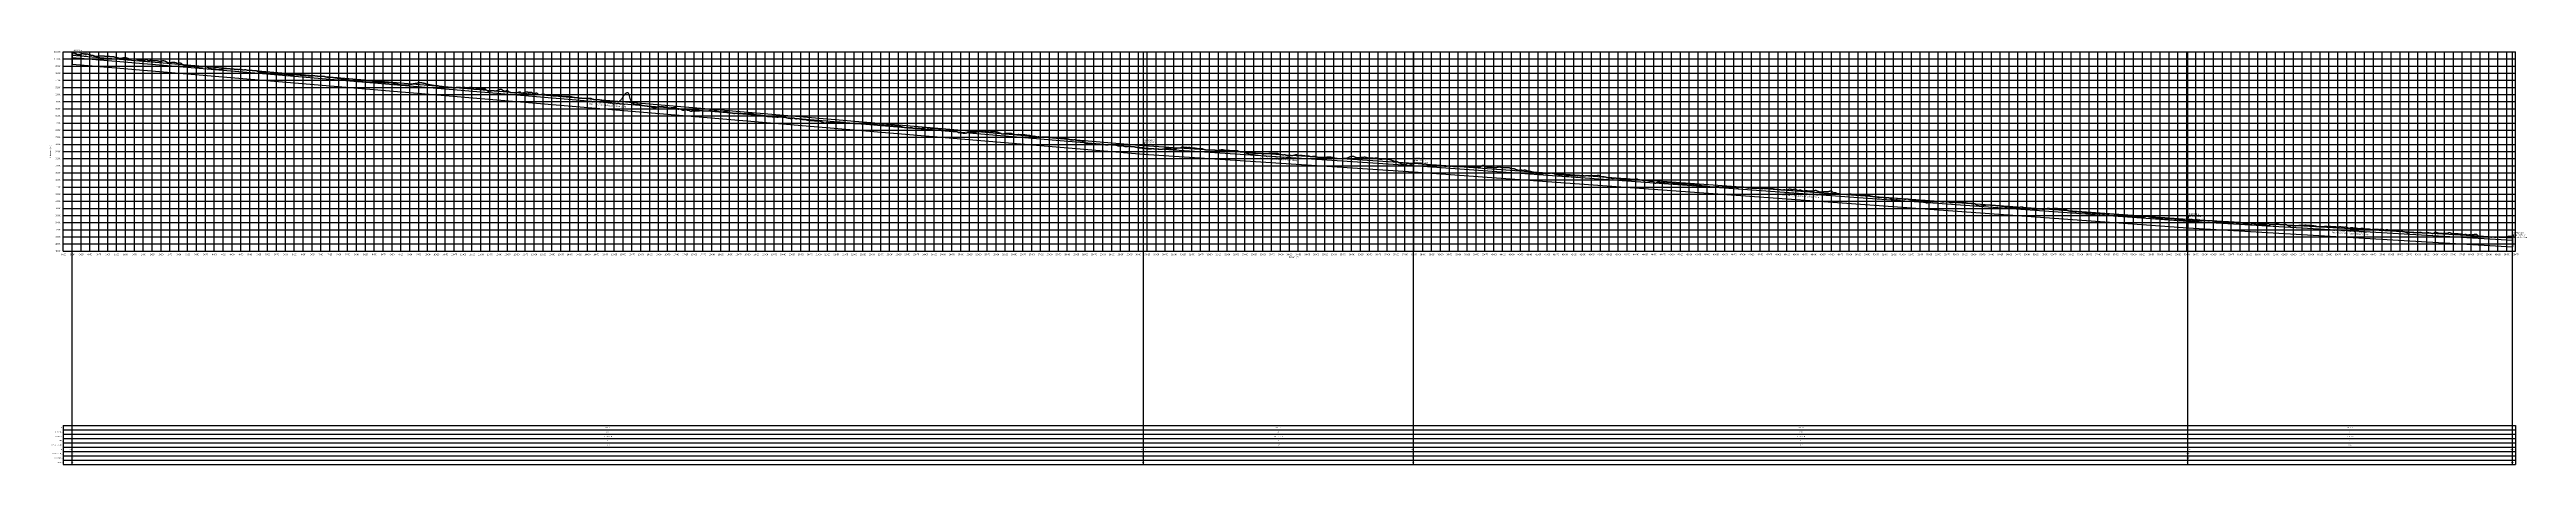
# Model space of a CAD drawing. Extents: x -64 to 6906, y -140 to 1027.
import ezdxf
from ezdxf.enums import TextEntityAlignment as Align

# ---------------------------------------------------------------- set-up
doc = ezdxf.new("R2010")
doc.units = 0
for name, color, linetype in [('Annotation', 7, 'Continuous'), ('Annotation_Table', 254, 'Continuous'), ('Crown', 7, 'Continuous'), ('Grid', 254, 'Continuous'), ('Grid_Text', 7, 'Continuous'), ('Ground_Elevation', 3, 'Continuous'), ('Hydraulic_Grade', 5, 'Continuous'), ('Invert', 7, 'Continuous'), ('Structure', 7, 'Continuous')]:
    doc.layers.add(name, color=color, linetype=linetype)

msp = doc.modelspace()

# ---------------------------------------------------------------- linework, layer by layer
at = {"layer": 'Annotation', "color": 0}
for points in [[(0, 1010.5), (-0.2, 1011.5), (0.6, 1011.3)], [(3014.3, 757), (3014.1, 758), (3014.9, 757.8)], [(3774.2, 707.3), (3774, 708.2), (3774.8, 708.1)], [(5953.3, 549.9), (5953.1, 550.8), (5953.9, 550.7)], [(6866.4, 497.2), (6866.2, 498.2), (6867, 498)]]:
    msp.add_lwpolyline(points, close=True, dxfattribs=at)
for points in [[(2.4, 1018.1), (1.7, 1018.1), (0, 1010.5)], [(3016.7, 764.6), (3016, 764.6), (3014.3, 757)], [(3776.6, 714.9), (3775.9, 714.9), (3774.2, 707.3)], [(5955.7, 557.5), (5955, 557.5), (5953.3, 549.9)], [(6868.9, 504.8), (6868.1, 504.8), (6866.4, 497.2)]]:
    msp.add_lwpolyline(points, dxfattribs=at)
at = {"layer": 'Annotation_Table', "color": 254}
for points in [[(0, -140.2), (0, 1020)], [(3014.3, -140.2), (3014.3, 1020)], [(3774.2, -140.2), (3774.2, 1020)], [(5953.3, -140.2), (5953.3, 1020)], [(6866.4, -140.2), (6866.4, 1020)], [(-25, -30.5), (6874.9, -30.5)], [(-25, -30.5), (-25, -140.2)], [(-25, -42.7), (6874.9, -42.7)], [(-25, -54.9), (6874.9, -54.9)], [(-25, -67.1), (6874.9, -67.1)], [(6874.9, -30.5), (6874.9, -140.2)], [(-25, -79.2), (6874.9, -79.2)], [(-25, -91.4), (6874.9, -91.4)], [(-25, -103.6), (6874.9, -103.6)], [(-25, -115.8), (6874.9, -115.8)], [(-25, -128), (6874.9, -128)], [(-25, -140.2), (6874.9, -140.2)]]:
    msp.add_lwpolyline(points, dxfattribs=at)
at = {"layer": 'Crown', "color": 0}
for points in [[(0, 1010.5), (0, 1010.5)], [(0, 1010.5), (3014.3, 757)], [(3014.3, 757), (3014.3, 757)], [(3014.3, 757), (3774.2, 707.3)], [(3774.2, 707.3), (3774.2, 707.3)], [(3774.2, 707.3), (5953.3, 549.9)], [(5953.3, 549.9), (5953.3, 549.9)], [(5953.3, 549.9), (6866.4, 497.2)], [(6866.4, 497.2), (6866.4, 497.2)]]:
    msp.add_lwpolyline(points, dxfattribs=at)
at = {"layer": 'Grid', "color": 254}
for points in [[(-25, 1020), (6875, 1020)], [(-25, 460), (-25, 1020)], [(-25, 1000), (6875, 1000)], [(-25, 980), (6875, 980)], [(0, 460), (0, 1020)], [(25, 460), (25, 1020)], [(50, 460), (50, 1020)], [(75, 460), (75, 1020)], [(100, 460), (100, 1020)], [(125, 460), (125, 1020)], [(150, 460), (150, 1020)], [(175, 460), (175, 1020)], [(200, 460), (200, 1020)], [(225, 460), (225, 1020)], [(250, 460), (250, 1020)], [(275, 460), (275, 1020)], [(300, 460), (300, 1020)], [(325, 460), (325, 1020)], [(350, 460), (350, 1020)], [(375, 460), (375, 1020)], [(400, 460), (400, 1020)], [(425, 460), (425, 1020)], [(450, 460), (450, 1020)], [(475, 460), (475, 1020)], [(500, 460), (500, 1020)], [(525, 460), (525, 1020)], [(550, 460), (550, 1020)], [(575, 460), (575, 1020)], [(600, 460), (600, 1020)], [(625, 460), (625, 1020)], [(650, 460), (650, 1020)], [(675, 460), (675, 1020)], [(700, 460), (700, 1020)], [(725, 460), (725, 1020)], [(750, 460), (750, 1020)], [(775, 460), (775, 1020)], [(800, 460), (800, 1020)], [(825, 460), (825, 1020)], [(850, 460), (850, 1020)], [(875, 460), (875, 1020)], [(900, 460), (900, 1020)], [(925, 460), (925, 1020)], [(950, 460), (950, 1020)], [(975, 460), (975, 1020)], [(1000, 460), (1000, 1020)], [(1025, 460), (1025, 1020)], [(1050, 460), (1050, 1020)], [(1075, 460), (1075, 1020)], [(1100, 460), (1100, 1020)], [(1125, 460), (1125, 1020)], [(1150, 460), (1150, 1020)], [(1175, 460), (1175, 1020)], [(1200, 460), (1200, 1020)], [(1225, 460), (1225, 1020)], [(1250, 460), (1250, 1020)], [(1275, 460), (1275, 1020)], [(1300, 460), (1300, 1020)], [(1325, 460), (1325, 1020)], [(1350, 460), (1350, 1020)], [(1375, 460), (1375, 1020)], [(1400, 460), (1400, 1020)], [(1425, 460), (1425, 1020)], [(1450, 460), (1450, 1020)], [(1475, 460), (1475, 1020)], [(1500, 460), (1500, 1020)], [(1525, 460), (1525, 1020)], [(1550, 460), (1550, 1020)], [(1575, 460), (1575, 1020)], [(1600, 460), (1600, 1020)], [(1625, 460), (1625, 1020)], [(1650, 460), (1650, 1020)], [(1675, 460), (1675, 1020)], [(1700, 460), (1700, 1020)], [(1725, 460), (1725, 1020)], [(1750, 460), (1750, 1020)], [(1775, 460), (1775, 1020)], [(1800, 460), (1800, 1020)], [(1825, 460), (1825, 1020)], [(1850, 460), (1850, 1020)], [(1875, 460), (1875, 1020)], [(1900, 460), (1900, 1020)], [(1925, 460), (1925, 1020)], [(1950, 460), (1950, 1020)], [(1975, 460), (1975, 1020)], [(2000, 460), (2000, 1020)], [(2025, 460), (2025, 1020)], [(2050, 460), (2050, 1020)], [(2075, 460), (2075, 1020)], [(2100, 460), (2100, 1020)], [(2125, 460), (2125, 1020)], [(2150, 460), (2150, 1020)], [(2175, 460), (2175, 1020)], [(2200, 460), (2200, 1020)], [(2225, 460), (2225, 1020)], [(2250, 460), (2250, 1020)], [(2275, 460), (2275, 1020)], [(2300, 460), (2300, 1020)], [(2325, 460), (2325, 1020)], [(2350, 460), (2350, 1020)], [(2375, 460), (2375, 1020)], [(2400, 460), (2400, 1020)], [(2425, 460), (2425, 1020)], [(2450, 460), (2450, 1020)], [(2475, 460), (2475, 1020)], [(2500, 460), (2500, 1020)], [(2525, 460), (2525, 1020)], [(2550, 460), (2550, 1020)], [(2575, 460), (2575, 1020)], [(2600, 460), (2600, 1020)], [(2625, 460), (2625, 1020)], [(2650, 460), (2650, 1020)], [(2675, 460), (2675, 1020)], [(2700, 460), (2700, 1020)], [(2725, 460), (2725, 1020)], [(2750, 460), (2750, 1020)], [(2775, 460), (2775, 1020)], [(2800, 460), (2800, 1020)], [(2825, 460), (2825, 1020)], [(2850, 460), (2850, 1020)], [(2875, 460), (2875, 1020)], [(2900, 460), (2900, 1020)], [(2925, 460), (2925, 1020)], [(2950, 460), (2950, 1020)], [(2975, 460), (2975, 1020)], [(3000, 460), (3000, 1020)], [(3025, 460), (3025, 1020)], [(3050, 460), (3050, 1020)], [(3075, 460), (3075, 1020)], [(3100, 460), (3100, 1020)], [(3125, 460), (3125, 1020)], [(3150, 460), (3150, 1020)], [(3175, 460), (3175, 1020)], [(3200, 460), (3200, 1020)], [(3225, 460), (3225, 1020)], [(3250, 460), (3250, 1020)], [(3275, 460), (3275, 1020)], [(3300, 460), (3300, 1020)], [(3325, 460), (3325, 1020)], [(3350, 460), (3350, 1020)], [(3375, 460), (3375, 1020)], [(3400, 460), (3400, 1020)], [(3425, 460), (3425, 1020)], [(3450, 460), (3450, 1020)], [(3475, 460), (3475, 1020)], [(3500, 460), (3500, 1020)], [(3525, 460), (3525, 1020)], [(3550, 460), (3550, 1020)], [(3575, 460), (3575, 1020)], [(3600, 460), (3600, 1020)], [(3625, 460), (3625, 1020)], [(3650, 460), (3650, 1020)], [(3675, 460), (3675, 1020)], [(3700, 460), (3700, 1020)], [(3725, 460), (3725, 1020)], [(3750, 460), (3750, 1020)], [(3775, 460), (3775, 1020)], [(3800, 460), (3800, 1020)], [(3825, 460), (3825, 1020)], [(3850, 460), (3850, 1020)], [(3875, 460), (3875, 1020)], [(3900, 460), (3900, 1020)], [(3925, 460), (3925, 1020)], [(3950, 460), (3950, 1020)], [(3975, 460), (3975, 1020)], [(4000, 460), (4000, 1020)], [(4025, 460), (4025, 1020)], [(4050, 460), (4050, 1020)], [(4075, 460), (4075, 1020)], [(4100, 460), (4100, 1020)], [(4125, 460), (4125, 1020)], [(4150, 460), (4150, 1020)], [(4175, 460), (4175, 1020)], [(4200, 460), (4200, 1020)], [(4225, 460), (4225, 1020)], [(4250, 460), (4250, 1020)], [(4275, 460), (4275, 1020)], [(4300, 460), (4300, 1020)], [(4325, 460), (4325, 1020)], [(4350, 460), (4350, 1020)], [(4375, 460), (4375, 1020)], [(4400, 460), (4400, 1020)], [(4425, 460), (4425, 1020)], [(4450, 460), (4450, 1020)], [(4475, 460), (4475, 1020)], [(4500, 460), (4500, 1020)], [(4525, 460), (4525, 1020)], [(4550, 460), (4550, 1020)], [(4575, 460), (4575, 1020)], [(4600, 460), (4600, 1020)], [(4625, 460), (4625, 1020)], [(4650, 460), (4650, 1020)], [(4675, 460), (4675, 1020)], [(4700, 460), (4700, 1020)], [(4725, 460), (4725, 1020)], [(4750, 460), (4750, 1020)], [(4775, 460), (4775, 1020)], [(4800, 460), (4800, 1020)], [(4825, 460), (4825, 1020)], [(4850, 460), (4850, 1020)], [(4875, 460), (4875, 1020)], [(4900, 460), (4900, 1020)], [(4925, 460), (4925, 1020)], [(4950, 460), (4950, 1020)], [(4975, 460), (4975, 1020)], [(5000, 460), (5000, 1020)], [(5025, 460), (5025, 1020)], [(5050, 460), (5050, 1020)], [(5075, 460), (5075, 1020)], [(5100, 460), (5100, 1020)], [(5125, 460), (5125, 1020)], [(5150, 460), (5150, 1020)], [(5175, 460), (5175, 1020)], [(5200, 460), (5200, 1020)], [(5225, 460), (5225, 1020)], [(5250, 460), (5250, 1020)], [(5275, 460), (5275, 1020)], [(5300, 460), (5300, 1020)], [(5325, 460), (5325, 1020)], [(5350, 460), (5350, 1020)], [(5375, 460), (5375, 1020)], [(5400, 460), (5400, 1020)], [(5425, 460), (5425, 1020)], [(5450, 460), (5450, 1020)], [(5475, 460), (5475, 1020)], [(5500, 460), (5500, 1020)], [(5525, 460), (5525, 1020)], [(5550, 460), (5550, 1020)], [(5575, 460), (5575, 1020)], [(5600, 460), (5600, 1020)], [(5625, 460), (5625, 1020)], [(5650, 460), (5650, 1020)], [(5675, 460), (5675, 1020)], [(5700, 460), (5700, 1020)], [(5725, 460), (5725, 1020)], [(5750, 460), (5750, 1020)], [(5775, 460), (5775, 1020)], [(5800, 460), (5800, 1020)], [(5825, 460), (5825, 1020)], [(5850, 460), (5850, 1020)], [(5875, 460), (5875, 1020)], [(5900, 460), (5900, 1020)], [(5925, 460), (5925, 1020)], [(5950, 460), (5950, 1020)], [(5975, 460), (5975, 1020)], [(6000, 460), (6000, 1020)], [(6025, 460), (6025, 1020)], [(6050, 460), (6050, 1020)], [(6075, 460), (6075, 1020)], [(6100, 460), (6100, 1020)], [(6125, 460), (6125, 1020)], [(6150, 460), (6150, 1020)], [(6175, 460), (6175, 1020)], [(6200, 460), (6200, 1020)], [(6225, 460), (6225, 1020)], [(6250, 460), (6250, 1020)], [(6275, 460), (6275, 1020)], [(6300, 460), (6300, 1020)], [(6325, 460), (6325, 1020)], [(6350, 460), (6350, 1020)], [(6375, 460), (6375, 1020)], [(6400, 460), (6400, 1020)], [(6425, 460), (6425, 1020)], [(6450, 460), (6450, 1020)], [(6475, 460), (6475, 1020)], [(6500, 460), (6500, 1020)], [(6525, 460), (6525, 1020)], [(6550, 460), (6550, 1020)], [(6575, 460), (6575, 1020)], [(6600, 460), (6600, 1020)], [(6625, 460), (6625, 1020)], [(6650, 460), (6650, 1020)], [(6675, 460), (6675, 1020)], [(6700, 460), (6700, 1020)], [(6725, 460), (6725, 1020)], [(6750, 460), (6750, 1020)], [(6775, 460), (6775, 1020)], [(6800, 460), (6800, 1020)], [(6825, 460), (6825, 1020)], [(6850, 460), (6850, 1020)], [(6875, 460), (6875, 1020)], [(-25, 960), (6875, 960)], [(-25, 940), (6875, 940)], [(-25, 920), (6875, 920)], [(-25, 900), (6875, 900)], [(-25, 880), (6875, 880)], [(-25, 860), (6875, 860)], [(-25, 840), (6875, 840)], [(-25, 820), (6875, 820)], [(-25, 800), (6875, 800)], [(-25, 780), (6875, 780)], [(-25, 760), (6875, 760)], [(-25, 740), (6875, 740)], [(-25, 720), (6875, 720)], [(-25, 700), (6875, 700)], [(-25, 680), (6875, 680)], [(-25, 660), (6875, 660)], [(-25, 640), (6875, 640)], [(-25, 620), (6875, 620)], [(-25, 600), (6875, 600)], [(-25, 580), (6875, 580)], [(-25, 560), (6875, 560)], [(-25, 540), (6875, 540)], [(-25, 520), (6875, 520)], [(-25, 500), (6875, 500)], [(-25, 480), (6875, 480)], [(-25, 460), (6875, 460)]]:
    msp.add_lwpolyline(points, dxfattribs=at)
at = {"layer": 'Ground_Elevation', "color": 3}
msp.add_lwpolyline([(0.3, 1017.5), (1.3, 1017.6), (2.3, 1017.7), (3.3, 1017.6), (4.3, 1017.5), (5.3, 1017.2), (6.3, 1016.8), (7.3, 1016.2), (8.3, 1015.7), (9.3, 1015.1), (10.3, 1014.5), (11.3, 1014.1), (12.3, 1013.7), (13.3, 1013.4), (14.3, 1013.2), (15.3, 1013), (16.3, 1012.8), (17.3, 1012.8), (18.3, 1012.7), (19.3, 1012.6), (20.3, 1012.6), (21.3, 1012.6), (22.3, 1012.7), (23.3, 1012.9), (24.3, 1013.3), (25.3, 1013.7), (26.3, 1014.2), (27.3, 1014.7), (28.3, 1015), (29.3, 1015.2), (30.3, 1015.1), (31.3, 1015), (32.3, 1014.8), (33.3, 1014.7), (34.3, 1014.5), (35.3, 1014.3), (36.3, 1014.2), (37.3, 1014.1), (38.3, 1014), (39.3, 1014), (40.3, 1014), (41.3, 1014.1), (42.3, 1014.2), (43.3, 1014.1), (44.3, 1014), (45.3, 1013.7), (46.3, 1013.3), (47.3, 1012.8), (48.3, 1012.3), (49.3, 1011.9), (50.3, 1011.5), (51.3, 1011.3), (52.3, 1011.2), (53.3, 1011.2), (54.3, 1011.1), (55.3, 1011.1), (56.3, 1010.9), (57.3, 1010.7), (58.3, 1010.4), (59.3, 1010), (60.3, 1009.7), (61.3, 1009.3), (62.3, 1008.9), (63.3, 1008.5), (64.3, 1008.2), (65.3, 1008), (66.3, 1007.8), (67.3, 1007.8), (68.3, 1007.8), (69.3, 1007.9), (70.3, 1008.1), (71.3, 1008.2), (72.3, 1008.3), (73.3, 1008.4), (74.3, 1008.4), (75.3, 1008.5), (76.3, 1008.6), (77.3, 1008.7), (78.3, 1008.8), (79.3, 1008.8), (80.3, 1008.8), (81.3, 1008.8), (82.3, 1008.8), (83.3, 1008.7), (84.3, 1008.7), (85.3, 1008.6), (86.3, 1008.6), (87.3, 1008.6), (88.3, 1008.7), (89.3, 1008.6), (90.3, 1008.5), (91.3, 1008.3), (92.3, 1008.1), (93.3, 1008), (94.3, 1008), (95.3, 1008.1), (96.3, 1008.1), (97.3, 1008), (98.3, 1007.9), (99.3, 1007.7), (100.3, 1007.7), (101.3, 1007.6), (102.3, 1007.7), (103.3, 1007.7), (104.3, 1007.6), (105.3, 1007.4), (106.3, 1007.2), (107.3, 1007), (108.3, 1007), (109.3, 1007.1), (110.3, 1007.2), (111.3, 1007.3), (112.3, 1007.3), (113.3, 1007.3), (114.3, 1007.1), (115.3, 1006.9), (116.3, 1006.7), (117.3, 1006.4), (118.3, 1006), (119.3, 1005.7), (120.3, 1005.3), (121.3, 1005), (122.3, 1004.8), (123.3, 1004.5), (124.3, 1004.3), (125.3, 1004.1), (126.3, 1003.8), (127.3, 1003.6), (128.3, 1003.3), (129.3, 1003.1), (130.3, 1002.8), (131.3, 1002.6), (132.3, 1002.4), (133.3, 1002.3), (134.3, 1002.3), (135.3, 1002.3), (136.3, 1002.3), (137.3, 1002.4), (138.3, 1002.5), (139.3, 1002.6), (140.3, 1002.8), (141.3, 1003), (142.3, 1003.1), (143.3, 1003.4), (144.3, 1003.6), (145.3, 1003.8), (146.3, 1004), (147.3, 1004.1), (148.3, 1004.2), (149.3, 1004.1), (150.3, 1004), (151.3, 1003.8), (152.3, 1003.6), (153.3, 1003.2), (154.3, 1002.8), (155.3, 1002.4), (156.3, 1001.9), (157.3, 1001.4), (158.3, 1001), (159.3, 1000.7), (160.3, 1000.5), (161.3, 1000.4), (162.3, 1000.3), (163.3, 1000.4), (164.3, 1000.5), (165.3, 1000.6), (166.3, 1000.6), (167.3, 1000.6), (168.3, 1000.6), (169.3, 1000.5), (170.3, 1000.5), (171.3, 1000.4), (172.3, 1000.3), (173.3, 1000.2), (174.3, 1000.1), (175.3, 1000.1), (176.3, 1000), (177.3, 1000), (178.3, 1000), (179.3, 1000), (180.3, 1000), (181.3, 999.9), (182.3, 999.6), (183.3, 999.2), (184.3, 998.8), (185.3, 998.3), (186.3, 997.9), (187.3, 997.5), (188.3, 997.1), (189.3, 996.8), (190.3, 996.5), (191.3, 996.4), (192.3, 996.3), (193.3, 996.3), (194.3, 996.4), (195.3, 996.4), (196.3, 996.5), (197.3, 996.6), (198.3, 996.6), (199.3, 996.5), (200.3, 996.3), (201.3, 996.1), (202.3, 996), (203.3, 996.1), (204.3, 996.5), (205.3, 997), (206.3, 997.6), (207.3, 998.2), (208.3, 998.6), (209.3, 998.6), (210.3, 998.2), (211.3, 997.6), (212.3, 996.9), (213.3, 996.2), (214.3, 995.8), (215.3, 995.7), (216.3, 995.8), (217.3, 996), (218.3, 996.2), (219.3, 996.3), (220.3, 996.3), (221.3, 996.3), (222.3, 996.2), (223.3, 996.2), (224.3, 996.2), (225.3, 996.2), (226.3, 996.2), (227.3, 996.1), (228.3, 996.1), (229.3, 996), (230.3, 995.9), (231.3, 995.9), (232.3, 995.9), (233.3, 995.9), (234.3, 996), (235.3, 996.1), (236.3, 996.1), (237.3, 996), (238.3, 995.8), (239.3, 995.5), (240.3, 995.2), (241.3, 994.9), (242.3, 994.6), (243.3, 994.4), (244.3, 994.1), (245.3, 993.8), (246.3, 993.4), (247.3, 993.1), (248.3, 992.9), (249.3, 992.9), (250.3, 993.1), (251.3, 993.6), (252.3, 994.2), (253.3, 994.8), (254.3, 995.2), (255.3, 995.4), (256.3, 995.5), (257.3, 995.4), (258.3, 995.1), (259.3, 994.8), (260.3, 994.5), (261.3, 994.1), (262.3, 993.7), (263.3, 993.2), (264.3, 992.8), (265.3, 992.3), (266.3, 991.7), (267.3, 991.2), (268.3, 990.6), (269.3, 990.1), (270.3, 989.7), (271.3, 989.4), (272.3, 989.3), (273.3, 989.2), (274.3, 989.2), (275.3, 989.2), (276.3, 989.4), (277.3, 989.7), (278.3, 990), (279.3, 990.4), (280.3, 990.8), (281.3, 991.1), (282.3, 991.3), (283.3, 991.5), (284.3, 991.5), (285.3, 991.5), (286.3, 991.4), (287.3, 991.2), (288.3, 991), (289.3, 990.6), (290.3, 990.3), (291.3, 989.8), (292.3, 989.4), (293.3, 988.9), (294.3, 988.5), (295.3, 988.3), (296.3, 988.1), (297.3, 988.1), (298.3, 988.2), (299.3, 988.5), (300.3, 988.8), (301.3, 989.1), (302.3, 989.3), (303.3, 989.3), (304.3, 989.1), (305.3, 988.6), (306.3, 987.9), (307.3, 987.1), (308.3, 986.2), (309.3, 985.4), (310.3, 984.7), (311.3, 984.3), (312.3, 984.1), (313.3, 984), (314.3, 983.9), (315.3, 983.9), (316.3, 983.9), (317.3, 983.8), (318.3, 983.7), (319.3, 983.6), (320.3, 983.4), (321.3, 983.1), (322.3, 982.9), (323.3, 982.6), (324.3, 982.4), (325.3, 982.2), (326.3, 982), (327.3, 981.9), (328.3, 981.7), (329.3, 981.4), (330.3, 981.2), (331.3, 981), (332.3, 980.8), (333.3, 980.6), (334.3, 980.4), (335.3, 980.3), (336.3, 980.1), (337.3, 980), (338.3, 979.9), (339.3, 979.7), (340.3, 979.6), (341.3, 979.5), (342.3, 979.4), (343.3, 979.3), (344.3, 979.1), (345.3, 979), (346.3, 978.8), (347.3, 978.8), (348.3, 978.7), (349.3, 978.6), (350.3, 978.5), (351.3, 978.4), (352.3, 978.3), (353.3, 978.1), (354.3, 977.9), (355.3, 977.8), (356.3, 977.6), (357.3, 977.5), (358.3, 977.5), (359.3, 977.5), (360.3, 977.6), (361.3, 977.6), (362.3, 977.7), (363.3, 977.8), (364.3, 977.9), (365.3, 978.1), (366.3, 978.3), (367.3, 978.6), (368.3, 978.9), (369.3, 979.3), (370.3, 979.7), (371.3, 980), (372.3, 980.2), (373.3, 980.3), (374.3, 980.2), (375.3, 979.9), (376.3, 979.5), (377.3, 979), (378.3, 978.3), (379.3, 977.6), (380.3, 976.8), (381.3, 976.1), (382.3, 975.6), (383.3, 975.1), (384.3, 974.8), (385.3, 974.5), (386.3, 974.3), (387.3, 974.1), (388.3, 973.9), (389.3, 973.6), (390.3, 973.3), (391.3, 973), (392.3, 972.8), (393.3, 972.7), (394.3, 972.6), (395.3, 972.6), (396.3, 972.5), (397.3, 972.5), (398.3, 972.4), (399.3, 972.4), (400.3, 972.3), (401.3, 972.2), (402.3, 972.1), (403.3, 971.9), (404.3, 971.8), (405.3, 971.6), (406.3, 971.4), (407.3, 971.2), (408.3, 971), (409.3, 970.9), (410.3, 970.9), (411.3, 970.9), (412.3, 970.9), (413.3, 971), (414.3, 971), (415.3, 971.1), (416.3, 971.2), (417.3, 971.3), (418.3, 971.4), (419.3, 971.6), (420.3, 971.7), (421.3, 971.9), (422.3, 972.2), (423.3, 972.5), (424.3, 972.8), (425.3, 973.1), (426.3, 973.3), (427.3, 973.4), (428.3, 973.4), (429.3, 973.4), (430.3, 973.3), (431.3, 973.2), (432.3, 973.2), (433.3, 973.2), (434.3, 973.2), (435.3, 973.2), (436.3, 973.3), (437.3, 973.4), (438.3, 973.5), (439.3, 973.5), (440.3, 973.4), (441.3, 973.3), (442.3, 973.1), (443.3, 972.9), (444.3, 972.8), (445.3, 972.6), (446.3, 972.6), (447.3, 972.6), (448.3, 972.6), (449.3, 972.7), (450.3, 972.8), (451.3, 972.8), (452.3, 972.7), (453.3, 972.5), (454.3, 972.2), (455.3, 971.9), (456.3, 971.5), (457.3, 971.2), (458.3, 971), (459.3, 970.9), (460.3, 970.9), (461.3, 970.9), (462.3, 971), (463.3, 971), (464.3, 971), (465.3, 971), (466.3, 970.9), (467.3, 970.9), (468.3, 970.9), (469.3, 970.9), (470.3, 971), (471.3, 971), (472.3, 970.9), (473.3, 970.9), (474.3, 970.8), (475.3, 970.6), (476.3, 970.5), (477.3, 970.3), (478.3, 970.1), (479.3, 969.9), (480.3, 969.8), (481.3, 969.7), (482.3, 969.7), (483.3, 969.8), (484.3, 969.8), (485.3, 969.9), (486.3, 970), (487.3, 970), (488.3, 969.9), (489.3, 969.7), (490.3, 969.4), (491.3, 969.1), (492.3, 968.9), (493.3, 968.7), (494.3, 968.6), (495.3, 968.5), (496.3, 968.5), (497.3, 968.5), (498.3, 968.5), (499.3, 968.5), (500.3, 968.5), (501.3, 968.5), (502.3, 968.4), (503.3, 968.3), (504.3, 968.3), (505.3, 968.2), (506.3, 968.1), (507.3, 968.1), (508.3, 968.1), (509.3, 968.1), (510.3, 968.1), (511.3, 968), (512.3, 968), (513.3, 968), (514.3, 968), (515.3, 967.9), (516.3, 967.7), (517.3, 967.5), (518.3, 967.1), (519.3, 966.7), (520.3, 966.2), (521.3, 965.7), (522.3, 965.2), (523.3, 964.7), (524.3, 964.3), (525.3, 963.9), (526.3, 963.7), (527.3, 963.6), (528.3, 963.6), (529.3, 963.7), (530.3, 963.9), (531.3, 964), (532.3, 964.1), (533.3, 964.2), (534.3, 964.2), (535.3, 964.2), (536.3, 964.1), (537.3, 964), (538.3, 963.8), (539.3, 963.6), (540.3, 963.2), (541.3, 962.9), (542.3, 962.6), (543.3, 962.3), (544.3, 962.1), (545.3, 961.8), (546.3, 961.6), (547.3, 961.4), (548.3, 961.1), (549.3, 961), (550.3, 960.7), (551.3, 960.6), (552.3, 960.4), (553.3, 960.2), (554.3, 960.1), (555.3, 960), (556.3, 960), (557.3, 960), (558.3, 960), (559.3, 960), (560.3, 960.1), (561.3, 960), (562.3, 960), (563.3, 959.8), (564.3, 959.7), (565.3, 959.5), (566.3, 959.4), (567.3, 959.4), (568.3, 959.4), (569.3, 959.3), (570.3, 959.2), (571.3, 959.1), (572.3, 958.9), (573.3, 958.8), (574.3, 958.6), (575.3, 958.5), (576.3, 958.4), (577.3, 958.4), (578.3, 958.3), (579.3, 958.2), (580.3, 958.1), (581.3, 958), (582.3, 958), (583.3, 957.9), (584.3, 957.9), (585.3, 957.8), (586.3, 957.8), (587.3, 957.8), (588.3, 957.7), (589.3, 957.7), (590.3, 957.8), (591.3, 957.9), (592.3, 958), (593.3, 958), (594.3, 957.9), (595.3, 957.7), (596.3, 957.6), (597.3, 957.5), (598.3, 957.4), (599.3, 957.4), (600.3, 957.4), (601.3, 957.4), (602.3, 957.4), (603.3, 957.4), (604.3, 957.4), (605.3, 957.2), (606.3, 957), (607.3, 956.8), (608.3, 956.6), (609.3, 956.5), (610.3, 956.3), (611.3, 956.2), (612.3, 956), (613.3, 955.9), (614.3, 955.8), (615.3, 955.8), (616.3, 955.8), (617.3, 955.8), (618.3, 955.8), (619.3, 955.7), (620.3, 955.8), (621.3, 955.8), (622.3, 955.9), (623.3, 956), (624.3, 956.2), (625.3, 956.3), (626.3, 956.3), (627.3, 956.3), (628.3, 956.3), (629.3, 956.1), (630.3, 956), (631.3, 955.9), (632.3, 955.8), (633.3, 955.7), (634.3, 955.7), (635.3, 955.7), (636.3, 955.7), (637.3, 955.6), (638.3, 955.5), (639.3, 955.2), (640.3, 955), (641.3, 954.8), (642.3, 954.7), (643.3, 954.5), (644.3, 954.5), (645.3, 954.6), (646.3, 954.6), (647.3, 954.7), (648.3, 954.7), (649.3, 954.6), (650.3, 954.4), (651.3, 954.3), (652.3, 954.1), (653.3, 953.9), (654.3, 953.7), (655.3, 953.6), (656.3, 953.5), (657.3, 953.5), (658.3, 953.5), (659.3, 953.5), (660.3, 953.5), (661.3, 953.5), (662.3, 953.5), (663.3, 953.3), (664.3, 953.1), (665.3, 953), (666.3, 952.7), (667.3, 952.6), (668.3, 952.4), (669.3, 952.4), (670.3, 952.3), (671.3, 952.4), (672.3, 952.5), (673.3, 952.6), (674.3, 952.8), (675.3, 953), (676.3, 953.1), (677.3, 953.2), (678.3, 953.3), (679.3, 953.3), (680.3, 953.3), (681.3, 953.3), (682.3, 953.2), (683.3, 953.1), (684.3, 953.1), (685.3, 952.9), (686.3, 952.8), (687.3, 952.6), (688.3, 952.4), (689.3, 952.2), (690.3, 952), (691.3, 951.9), (692.3, 951.7), (693.3, 951.5), (694.3, 951.3), (695.3, 951.3), (696.3, 951.3), (697.3, 951.4), (698.3, 951.6), (699.3, 951.8), (700.3, 951.9), (701.3, 952), (702.3, 951.9), (703.3, 951.8), (704.3, 951.7), (705.3, 951.5), (706.3, 951.4), (707.3, 951.3), (708.3, 951.3), (709.3, 951.3), (710.3, 951.2), (711.3, 951), (712.3, 950.7), (713.3, 950.3), (714.3, 950), (715.3, 949.6), (716.3, 949.3), (717.3, 949), (718.3, 948.8), (719.3, 948.6), (720.3, 948.5), (721.3, 948.4), (722.3, 948.3), (723.3, 948.3), (724.3, 948.3), (725.3, 948.4), (726.3, 948.4), (727.3, 948.5), (728.3, 948.5), (729.3, 948.5), (730.3, 948.5), (731.3, 948.5), (732.3, 948.5), (733.3, 948.4), (734.3, 948.2), (735.3, 948.1), (736.3, 947.8), (737.3, 947.6), (738.3, 947.5), (739.3, 947.3), (740.3, 947.2), (741.3, 947.1), (742.3, 947), (743.3, 946.9), (744.3, 946.7), (745.3, 946.4), (746.3, 946.2), (747.3, 946), (748.3, 945.8), (749.3, 945.6), (750.3, 945.4), (751.3, 945.3), (752.3, 945.1), (753.3, 945), (754.3, 944.8), (755.3, 944.8), (756.3, 944.5), (757.3, 944.3), (758.3, 944), (759.3, 943.9), (760.3, 943.7), (761.3, 943.5), (762.3, 943.3), (763.3, 943.1), (764.3, 942.9), (765.3, 942.7), (766.3, 942.6), (767.3, 942.5), (768.3, 942.4), (769.3, 942.4), (770.3, 942.5), (771.3, 942.5), (772.3, 942.5), (773.3, 942.4), (774.3, 942.3), (775.3, 942), (776.3, 941.7), (777.3, 941.3), (778.3, 941), (779.3, 940.7), (780.3, 940.5), (781.3, 940.3), (782.3, 940.1), (783.3, 940.1), (784.3, 940), (785.3, 940), (786.3, 940), (787.3, 940), (788.3, 940.1), (789.3, 940.1), (790.3, 940), (791.3, 939.9), (792.3, 939.7), (793.3, 939.4), (794.3, 939.1), (795.3, 938.8), (796.3, 938.4), (797.3, 938.1), (798.3, 937.9), (799.3, 937.7), (800.3, 937.5), (801.3, 937.3), (802.3, 937.2), (803.3, 937), (804.3, 936.8), (805.3, 936.7), (806.3, 936.6), (807.3, 936.6), (808.3, 936.6), (809.3, 936.6), (810.3, 936.7), (811.3, 936.8), (812.3, 936.9), (813.3, 936.9), (814.3, 936.9), (815.3, 936.8), (816.3, 936.7), (817.3, 936.5), (818.3, 936.3), (819.3, 936.1), (820.3, 936.1), (821.3, 936), (822.3, 936.1), (823.3, 936.1), (824.3, 936.2), (825.3, 936.2), (826.3, 936.1), (827.3, 936), (828.3, 936), (829.3, 935.9), (830.3, 935.8), (831.3, 935.8), (832.3, 935.8), (833.3, 935.8), (834.3, 935.8), (835.3, 935.7), (836.3, 935.7), (837.3, 935.6), (838.3, 935.6), (839.3, 935.6), (840.3, 935.6), (841.3, 935.8), (842.3, 935.9), (843.3, 936), (844.3, 936), (845.3, 936), (846.3, 935.9), (847.3, 935.8), (848.3, 935.7), (849.3, 935.7), (850.3, 935.7), (851.3, 935.7), (852.3, 935.7), (853.3, 935.7), (854.3, 935.7), (855.3, 935.6), (856.3, 935.4), (857.3, 935.3), (858.3, 935.2), (859.3, 935.1), (860.3, 935), (861.3, 935), (862.3, 935), (863.3, 935), (864.3, 935), (865.3, 935), (866.3, 934.9), (867.3, 934.8), (868.3, 934.7), (869.3, 934.7), (870.3, 934.6), (871.3, 934.5), (872.3, 934.5), (873.3, 934.4), (874.3, 934.4), (875.3, 934.4), (876.3, 934.4), (877.3, 934.2), (878.3, 934.1), (879.3, 934), (880.3, 933.8), (881.3, 933.7), (882.3, 933.7), (883.3, 933.6), (884.3, 933.6), (885.3, 933.6), (886.3, 933.6), (887.3, 933.5), (888.3, 933.4), (889.3, 933.4), (890.3, 933.4), (891.3, 933.5), (892.3, 933.6), (893.3, 933.6), (894.3, 933.7), (895.3, 933.8), (896.3, 933.7), (897.3, 933.6), (898.3, 933.5), (899.3, 933.3), (900.3, 933.1), (901.3, 932.9), (902.3, 932.6), (903.3, 932.4), (904.3, 932.1), (905.3, 931.8), (906.3, 931.4), (907.3, 931.1), (908.3, 930.9), (909.3, 930.7), (910.3, 930.6), (911.3, 930.5), (912.3, 930.4), (913.3, 930.2), (914.3, 930), (915.3, 929.7), (916.3, 929.4), (917.3, 929.2), (918.3, 929), (919.3, 928.8), (920.3, 928.6), (921.3, 928.3), (922.3, 928), (923.3, 927.8), (924.3, 927.5), (925.3, 927.3), (926.3, 927.1), (927.3, 927.1), (928.3, 927.2), (929.3, 927.3), (930.3, 927.4), (931.3, 927.5), (932.3, 927.5), (933.3, 927.5), (934.3, 927.5), (935.3, 927.6), (936.3, 927.6), (937.3, 927.6), (938.3, 927.6), (939.3, 927.5), (940.3, 927.3), (941.3, 927.2), (942.3, 927), (943.3, 926.8), (944.3, 926.7), (945.3, 926.6), (946.3, 926.7), (947.3, 927), (948.3, 927.5), (949.3, 928), (950.3, 928.5), (951.3, 928.8), (952.3, 928.9), (953.3, 929.1), (954.3, 929.2), (955.3, 929.3), (956.3, 929.5), (957.3, 929.8), (958.3, 930.1), (959.3, 930.5), (960.3, 930.8), (961.3, 931.1), (962.3, 931.2), (963.3, 931.3), (964.3, 931.4), (965.3, 931.5), (966.3, 931.7), (967.3, 931.9), (968.3, 932), (969.3, 932.2), (970.3, 932.3), (971.3, 932.5), (972.3, 932.7), (973.3, 932.9), (974.3, 933.1), (975.3, 933.3), (976.3, 933.4), (977.3, 933.5), (978.3, 933.5), (979.3, 933.5), (980.3, 933.5), (981.3, 933.5), (982.3, 933.5), (983.3, 933.5), (984.3, 933.4), (985.3, 933.2), (986.3, 932.9), (987.3, 932.6), (988.3, 932.3), (989.3, 932), (990.3, 931.9), (991.3, 931.8), (992.3, 931.6), (993.3, 931.4), (994.3, 931), (995.3, 930.6), (996.3, 930.2), (997.3, 929.9), (998.3, 929.6), (999.3, 929.4), (1000.3, 929.1), (1001.3, 928.9), (1002.3, 928.6), (1003.3, 928.4), (1004.3, 928.2), (1005.3, 928.1), (1006.3, 927.9), (1007.3, 927.8), (1008.3, 927.7), (1009.3, 927.5), (1010.3, 927.3), (1011.3, 927.1), (1012.3, 926.9), (1013.3, 926.7), (1014.3, 926.5), (1015.3, 926.3), (1016.3, 926.2), (1017.3, 926), (1018.3, 925.8), (1019.3, 925.6), (1020.3, 925.3), (1021.3, 925.2), (1022.3, 925), (1023.3, 925), (1024.3, 924.9), (1025.3, 925), (1026.3, 925), (1027.3, 925.1), (1028.3, 925.1), (1029.3, 925), (1030.3, 924.7), (1031.3, 924.3), (1032.3, 923.9), (1033.3, 923.6), (1034.3, 923.5), (1035.3, 923.6), (1036.3, 923.7), (1037.3, 923.9), (1038.3, 924), (1039.3, 923.9), (1040.3, 923.6), (1041.3, 923.1), (1042.3, 922.3), (1043.3, 921.6), (1044.3, 921.1), (1045.3, 920.7), (1046.3, 920.6), (1047.3, 920.7), (1048.3, 920.9), (1049.3, 921.1), (1050.3, 921.4), (1051.3, 921.6), (1052.3, 921.7), (1053.3, 921.8), (1054.3, 921.8), (1055.3, 921.7), (1056.3, 921.6), (1057.3, 921.4), (1058.3, 921.2), (1059.3, 921), (1060.3, 920.8), (1061.3, 920.8), (1062.3, 920.8), (1063.3, 920.9), (1064.3, 921), (1065.3, 921), (1066.3, 921), (1067.3, 920.8), (1068.3, 920.5), (1069.3, 920.1), (1070.3, 919.8), (1071.3, 919.5), (1072.3, 919.3), (1073.3, 919), (1074.3, 918.9), (1075.3, 918.8), (1076.3, 918.9), (1077.3, 919), (1078.3, 919.3), (1079.3, 919.6), (1080.3, 920), (1081.3, 920.4), (1082.3, 920.7), (1083.3, 920.8), (1084.3, 920.9), (1085.3, 921), (1086.3, 921), (1087.3, 921), (1088.3, 920.9), (1089.3, 920.8), (1090.3, 920.7), (1091.3, 920.5), (1092.3, 920.2), (1093.3, 920), (1094.3, 919.8), (1095.3, 919.7), (1096.3, 919.7), (1097.3, 919.9), (1098.3, 920.3), (1099.3, 920.7), (1100.3, 921), (1101.3, 921.1), (1102.3, 921.1), (1103.3, 920.9), (1104.3, 920.6), (1105.3, 920.3), (1106.3, 920), (1107.3, 919.7), (1108.3, 919.5), (1109.3, 919.3), (1110.3, 919.2), (1111.3, 919.1), (1112.3, 919.1), (1113.3, 919.1), (1114.3, 919.2), (1115.3, 919.4), (1116.3, 919.6), (1117.3, 920), (1118.3, 920.3), (1119.3, 920.5), (1120.3, 920.7), (1121.3, 920.7), (1122.3, 920.6), (1123.3, 920.2), (1124.3, 919.7), (1125.3, 919), (1126.3, 918.2), (1127.3, 917.3), (1128.3, 916.5), (1129.3, 915.9), (1130.3, 915.5), (1131.3, 915.2), (1132.3, 915.1), (1133.3, 915), (1134.3, 915.1), (1135.3, 915.3), (1136.3, 915.7), (1137.3, 916.1), (1138.3, 916.6), (1139.3, 917), (1140.3, 917.3), (1141.3, 917.2), (1142.3, 916.9), (1143.3, 916.3), (1144.3, 915.8), (1145.3, 915.5), (1146.3, 915.5), (1147.3, 915.7), (1148.3, 916.1), (1149.3, 916.6), (1150.3, 916.9), (1151.3, 917), (1152.3, 916.8), (1153.3, 916.4), (1154.3, 916), (1155.3, 915.8), (1156.3, 915.7), (1157.3, 915.8), (1158.3, 915.9), (1159.3, 916), (1160.3, 916.1), (1161.3, 916), (1162.3, 915.7), (1163.3, 915.2), (1164.3, 914.5), (1165.3, 913.6), (1166.3, 912.6), (1167.3, 911.5), (1168.3, 910.4), (1169.3, 909.5), (1170.3, 908.8), (1171.3, 908.3), (1172.3, 908.1), (1173.3, 908.3), (1174.3, 908.6), (1175.3, 909), (1176.3, 909.4), (1177.3, 909.8), (1178.3, 910.2), (1179.3, 910.5), (1180.3, 910.8), (1181.3, 911.1), (1182.3, 911.5), (1183.3, 911.7), (1184.3, 911.7), (1185.3, 911.5), (1186.3, 911.1), (1187.3, 910.7), (1188.3, 910.4), (1189.3, 910.2), (1190.3, 910.1), (1191.3, 910.1), (1192.3, 910.2), (1193.3, 910.5), (1194.3, 910.8), (1195.3, 911.1), (1196.3, 911.5), (1197.3, 912), (1198.3, 912.5), (1199.3, 913), (1200.3, 913.5), (1201.3, 913.9), (1202.3, 914.3), (1203.3, 914.5), (1204.3, 914.7), (1205.3, 914.9), (1206.3, 915), (1207.3, 914.9), (1208.3, 914.6), (1209.3, 914.1), (1210.3, 913.3), (1211.3, 912.5), (1212.3, 911.7), (1213.3, 911.1), (1214.3, 910.5), (1215.3, 910.1), (1216.3, 909.8), (1217.3, 909.7), (1218.3, 909.7), (1219.3, 909.9), (1220.3, 910.2), (1221.3, 910.6), (1222.3, 911.2), (1223.3, 911.6), (1224.3, 911.8), (1225.3, 911.5), (1226.3, 910.8), (1227.3, 909.7), (1228.3, 908.5), (1229.3, 907.3), (1230.3, 906.4), (1231.3, 905.8), (1232.3, 905.5), (1233.3, 905.4), (1234.3, 905.6), (1235.3, 905.7), (1236.3, 905.9), (1237.3, 906), (1238.3, 905.9), (1239.3, 905.9), (1240.3, 906), (1241.3, 906.1), (1242.3, 906), (1243.3, 905.9), (1244.3, 905.6), (1245.3, 905.3), (1246.3, 905.2), (1247.3, 905.6), (1248.3, 906.1), (1249.3, 906.2), (1250.3, 906.1), (1251.3, 905.8), (1252.3, 905.7), (1253.3, 905.6), (1254.3, 905.9), (1255.3, 906.3), (1256.3, 906.8), (1257.3, 907.3), (1258.3, 907.6), (1259.3, 907.6), (1260.3, 907.2), (1261.3, 906.4), (1262.3, 905.5), (1263.3, 904.7), (1264.3, 904.3), (1265.3, 904.1), (1266.3, 904.2), (1267.3, 904.5), (1268.3, 904.7), (1269.3, 904.9), (1270.3, 905.2), (1271.3, 905.6), (1272.3, 906), (1273.3, 906.4), (1274.3, 906.8), (1275.3, 907.2), (1276.3, 907.6), (1277.3, 907.6), (1278.3, 907.6), (1279.3, 907.5), (1280.3, 907.4), (1281.3, 907.2), (1282.3, 906.8), (1283.3, 906.4), (1284.3, 906.1), (1285.3, 906.1), (1286.3, 906.3), (1287.3, 906.6), (1288.3, 906.9), (1289.3, 907.1), (1290.3, 907.1), (1291.3, 906.9), (1292.3, 906.4), (1293.3, 905.7), (1294.3, 905), (1295.3, 904.4), (1296.3, 904), (1297.3, 903.7), (1298.3, 903.5), (1299.3, 903.3), (1300.3, 903.3), (1301.3, 903.3), (1302.3, 903.5), (1303.3, 903.8), (1304.3, 904.1), (1305.3, 904.4), (1306.3, 904.5), (1307.3, 904.3), (1308.3, 903.7), (1309.3, 902.8), (1310.3, 901.9), (1311.3, 901.1), (1312.3, 900.4), (1313.3, 899.9), (1314.3, 899.7), (1315.3, 899.6), (1316.3, 899.7), (1317.3, 899.9), (1318.3, 900.2), (1319.3, 900.4), (1320.3, 900.6), (1321.3, 900.7), (1322.3, 900.8), (1323.3, 901), (1324.3, 901.1), (1325.3, 901.1), (1326.3, 901.1), (1327.3, 901.1), (1328.3, 901), (1329.3, 900.8), (1330.3, 900.4), (1331.3, 900), (1332.3, 899.5), (1333.3, 899.1), (1334.3, 898.7), (1335.3, 898.4), (1336.3, 898.2), (1337.3, 898.1), (1338.3, 898.3), (1339.3, 898.5), (1340.3, 898.8), (1341.3, 899), (1342.3, 899.1), (1343.3, 899.1), (1344.3, 899), (1345.3, 898.8), (1346.3, 898.5), (1347.3, 898.3), (1348.3, 898.2), (1349.3, 898.1), (1350.3, 897.9), (1351.3, 897.6), (1352.3, 897.2), (1353.3, 896.8), (1354.3, 896.6), (1355.3, 896.5), (1356.3, 896.6), (1357.3, 896.7), (1358.3, 897), (1359.3, 897.3), (1360.3, 897.5), (1361.3, 897.5), (1362.3, 897.5), (1363.3, 897.6), (1364.3, 897.7), (1365.3, 897.9), (1366.3, 898), (1367.3, 898), (1368.3, 898.1), (1369.3, 898.1), (1370.3, 898), (1371.3, 897.9), (1372.3, 897.7), (1373.3, 897.6), (1374.3, 897.4), (1375.3, 897), (1376.3, 896.6), (1377.3, 896.2), (1378.3, 895.9), (1379.3, 895.7), (1380.3, 895.6), (1381.3, 895.4), (1382.3, 895.3), (1383.3, 895.2), (1384.3, 895.2), (1385.3, 895.2), (1386.3, 895.2), (1387.3, 895.3), (1388.3, 895.4), (1389.3, 895.5), (1390.3, 895.6), (1391.3, 895.7), (1392.3, 895.7), (1393.3, 895.6), (1394.3, 895.4), (1395.3, 895.2), (1396.3, 895), (1397.3, 894.8), (1398.3, 894.7), (1399.3, 894.6), (1400.3, 894.5), (1401.3, 894.5), (1402.3, 894.4), (1403.3, 894.2), (1404.3, 894.1), (1405.3, 893.9), (1406.3, 893.6), (1407.3, 893.3), (1408.3, 893), (1409.3, 892.8), (1410.3, 892.5), (1411.3, 892.4), (1412.3, 892.2), (1413.3, 892), (1414.3, 891.9), (1415.3, 891.9), (1416.3, 891.9), (1417.3, 892), (1418.3, 892), (1419.3, 891.8), (1420.3, 891.7), (1421.3, 891.5), (1422.3, 891.3), (1423.3, 891.1), (1424.3, 890.9), (1425.3, 890.7), (1426.3, 890.5), (1427.3, 890.3), (1428.3, 890.3), (1429.3, 890.3), (1430.3, 890.3), (1431.3, 890.4), (1432.3, 890.4), (1433.3, 890.3), (1434.3, 890.1), (1435.3, 889.9), (1436.3, 889.8), (1437.3, 889.7), (1438.3, 889.8), (1439.3, 889.9), (1440.3, 890), (1441.3, 890.1), (1442.3, 890.2), (1443.3, 890.3), (1444.3, 890.3), (1445.3, 890.2), (1446.3, 890.1), (1447.3, 890), (1448.3, 889.9), (1449.3, 889.8), (1450.3, 889.9), (1451.3, 890), (1452.3, 890.1), (1453.3, 890.2), (1454.3, 890.3), (1455.3, 890.3), (1456.3, 890.2), (1457.3, 890), (1458.3, 889.8), (1459.3, 889.5), (1460.3, 889.2), (1461.3, 888.8), (1462.3, 888.3), (1463.3, 887.8), (1464.3, 887.3), (1465.3, 886.9), (1466.3, 886.6), (1467.3, 886.4), (1468.3, 886.3), (1469.3, 886.2), (1470.3, 886.1), (1471.3, 886.1), (1472.3, 886.1), (1473.3, 886.2), (1474.3, 886.2), (1475.3, 886.2), (1476.3, 886.2), (1477.3, 886.3), (1478.3, 886.3), (1479.3, 886.2), (1480.3, 886.1), (1481.3, 886), (1482.3, 885.9), (1483.3, 885.7), (1484.3, 885.4), (1485.3, 885.1), (1486.3, 884.8), (1487.3, 884.6), (1488.3, 884.6), (1489.3, 884.5), (1490.3, 884.5), (1491.3, 884.5), (1492.3, 884.5), (1493.3, 884.4), (1494.3, 884.4), (1495.3, 884.3), (1496.3, 884.1), (1497.3, 884), (1498.3, 883.9), (1499.3, 883.9), (1500.3, 883.8), (1501.3, 883.7), (1502.3, 883.6), (1503.3, 883.5), (1504.3, 883.4), (1505.3, 883.3), (1506.3, 883.2), (1507.3, 883.1), (1508.3, 883.1), (1509.3, 883), (1510.3, 882.9), (1511.3, 882.6), (1512.3, 882.4), (1513.3, 882.2), (1514.3, 882.1), (1515.3, 882.1), (1516.3, 882.2), (1517.3, 882.4), (1518.3, 882.5), (1519.3, 882.5), (1520.3, 882.4), (1521.3, 882.1), (1522.3, 881.8), (1523.3, 881.5), (1524.3, 881.2), (1525.3, 881), (1526.3, 880.8), (1527.3, 880.7), (1528.3, 880.5), (1529.3, 880.4), (1530.3, 880.3), (1531.3, 880.3), (1532.3, 880.2), (1533.3, 880), (1534.3, 879.7), (1535.3, 879.5), (1536.3, 879.3), (1537.3, 879.3), (1538.3, 879.6), (1539.3, 880.3), (1540.3, 881.2), (1541.3, 882.1), (1542.3, 883.1), (1543.3, 884.2), (1544.3, 885.4), (1545.3, 886.7), (1546.3, 887.9), (1547.3, 889.3), (1548.3, 890.8), (1549.3, 892.3), (1550.3, 893.9), (1551.3, 895.6), (1552.3, 897.2), (1553.3, 898.6), (1554.3, 900), (1555.3, 901.4), (1556.3, 902.5), (1557.3, 903.4), (1558.3, 904.2), (1559.3, 904.7), (1560.3, 905.2), (1561.3, 905.8), (1562.3, 906), (1563.3, 905.8), (1564.3, 904.9), (1565.3, 903.1), (1566.3, 900.3), (1567.3, 896.7), (1568.3, 892.7), (1569.3, 889.2), (1570.3, 886.7), (1571.3, 884.9), (1572.3, 883.4), (1573.3, 881.9), (1574.3, 880.3), (1575.3, 878.8), (1576.3, 877.4), (1577.3, 876.2), (1578.3, 875.2), (1579.3, 874.3), (1580.3, 873.5), (1581.3, 872.8), (1582.3, 872.3), (1583.3, 872.1), (1584.3, 872.1), (1585.3, 872.2), (1586.3, 872.4), (1587.3, 872.5), (1588.3, 872.6), (1589.3, 872.6), (1590.3, 872.5), (1591.3, 872.4), (1592.3, 872.2), (1593.3, 872.2), (1594.3, 872.2), (1595.3, 872.2), (1596.3, 872.2), (1597.3, 872), (1598.3, 871.7), (1599.3, 871.4), (1600.3, 871.1), (1601.3, 870.6), (1602.3, 870.2), (1603.3, 869.8), (1604.3, 869.6), (1605.3, 869.4), (1606.3, 869.3), (1607.3, 869.1), (1608.3, 868.9), (1609.3, 868.8), (1610.3, 868.7), (1611.3, 868.7), (1612.3, 868.6), (1613.3, 868.5), (1614.3, 868.4), (1615.3, 868.3), (1616.3, 868.2), (1617.3, 868), (1618.3, 867.8), (1619.3, 867.6), (1620.3, 867.5), (1621.3, 867.3), (1622.3, 867.2), (1623.3, 867.1), (1624.3, 867), (1625.3, 866.9), (1626.3, 866.7), (1627.3, 866.4), (1628.3, 866.1), (1629.3, 865.7), (1630.3, 865.3), (1631.3, 864.9), (1632.3, 864.5), (1633.3, 864.1), (1634.3, 863.8), (1635.3, 863.6), (1636.3, 863.4), (1637.3, 863.3), (1638.3, 863.3), (1639.3, 863.3), (1640.3, 863.4), (1641.3, 863.5), (1642.3, 863.6), (1643.3, 863.9), (1644.3, 864.1), (1645.3, 864.4), (1646.3, 864.8), (1647.3, 865.1), (1648.3, 865.5), (1649.3, 865.8), (1650.3, 866.2), (1651.3, 866.4), (1652.3, 866.6), (1653.3, 866.7), (1654.3, 866.7), (1655.3, 866.6), (1656.3, 866.6), (1657.3, 866.5), (1658.3, 866.5), (1659.3, 866.6), (1660.3, 866.6), (1661.3, 866.6), (1662.3, 866.5), (1663.3, 866.2), (1664.3, 865.8), (1665.3, 865.3), (1666.3, 865), (1667.3, 864.7), (1668.3, 864.6), (1669.3, 864.7), (1670.3, 865), (1671.3, 865.3), (1672.3, 865.4), (1673.3, 865.3), (1674.3, 864.9), (1675.3, 864.2), (1676.3, 863.5), (1677.3, 862.8), (1678.3, 862.2), (1679.3, 862), (1680.3, 861.9), (1681.3, 862), (1682.3, 862.2), (1683.3, 862.4), (1684.3, 862.8), (1685.3, 863.1), (1686.3, 863.3), (1687.3, 863.4), (1688.3, 863.6), (1689.3, 863.6), (1690.3, 863.7), (1691.3, 863.8), (1692.3, 863.8), (1693.3, 863.9), (1694.3, 864), (1695.3, 864.1), (1696.3, 864.1), (1697.3, 863.9), (1698.3, 863.5), (1699.3, 862.8), (1700.3, 862), (1701.3, 861.2), (1702.3, 860.4), (1703.3, 859.7), (1704.3, 859.2), (1705.3, 859), (1706.3, 859.1), (1707.3, 859.3), (1708.3, 859.5), (1709.3, 859.5), (1710.3, 859.4), (1711.3, 859.1), (1712.3, 858.7), (1713.3, 858.1), (1714.3, 857.6), (1715.3, 857), (1716.3, 856.6), (1717.3, 856.3), (1718.3, 856.1), (1719.3, 856.1), (1720.3, 856.2), (1721.3, 856.5), (1722.3, 857), (1723.3, 857.5), (1724.3, 858), (1725.3, 858.1), (1726.3, 858), (1727.3, 857.6), (1728.3, 857.2), (1729.3, 856.8), (1730.3, 856.5), (1731.3, 856.3), (1732.3, 856.1), (1733.3, 856.1), (1734.3, 856.1), (1735.3, 855.9), (1736.3, 855.5), (1737.3, 855), (1738.3, 854.4), (1739.3, 854), (1740.3, 853.7), (1741.3, 853.6), (1742.3, 853.6), (1743.3, 853.7), (1744.3, 853.9), (1745.3, 854), (1746.3, 854), (1747.3, 853.9), (1748.3, 853.8), (1749.3, 853.7), (1750.3, 853.6), (1751.3, 853.6), (1752.3, 853.7), (1753.3, 853.9), (1754.3, 854.1), (1755.3, 854.2), (1756.3, 854.3), (1757.3, 854.3), (1758.3, 854.2), (1759.3, 854.1), (1760.3, 854), (1761.3, 854), (1762.3, 854), (1763.3, 854.2), (1764.3, 854.4), (1765.3, 854.5), (1766.3, 854.7), (1767.3, 854.8), (1768.3, 854.9), (1769.3, 854.9), (1770.3, 854.9), (1771.3, 854.8), (1772.3, 854.8), (1773.3, 854.7), (1774.3, 854.7), (1775.3, 854.6), (1776.3, 854.5), (1777.3, 854.4), (1778.3, 854.3), (1779.3, 854.1), (1780.3, 854), (1781.3, 853.9), (1782.3, 853.8), (1783.3, 853.8), (1784.3, 853.8), (1785.3, 853.9), (1786.3, 854), (1787.3, 854.1), (1788.3, 854.2), (1789.3, 854.2), (1790.3, 854.4), (1791.3, 854.6), (1792.3, 854.9), (1793.3, 855.3), (1794.3, 855.9), (1795.3, 856.5), (1796.3, 857), (1797.3, 857.4), (1798.3, 857.6), (1799.3, 857.6), (1800.3, 857.5), (1801.3, 857.3), (1802.3, 857.1), (1803.3, 857), (1804.3, 856.8), (1805.3, 856.6), (1806.3, 856.4), (1807.3, 856.2), (1808.3, 855.9), (1809.3, 855.5), (1810.3, 855.1), (1811.3, 854.7), (1812.3, 854.3), (1813.3, 854), (1814.3, 853.6), (1815.3, 853.3), (1816.3, 853.1), (1817.3, 852.9), (1818.3, 852.6), (1819.3, 852.3), (1820.3, 851.9), (1821.3, 851.6), (1822.3, 851.4), (1823.3, 851.3), (1824.3, 851.2), (1825.3, 851.1), (1826.3, 851.1), (1827.3, 851.1), (1828.3, 851.1), (1829.3, 851.1), (1830.3, 851.3), (1831.3, 851.5), (1832.3, 851.7), (1833.3, 852), (1834.3, 852.3), (1835.3, 852.5), (1836.3, 852.6), (1837.3, 852.7), (1838.3, 852.7), (1839.3, 852.6), (1840.3, 852.5), (1841.3, 852.4), (1842.3, 852.2), (1843.3, 851.9), (1844.3, 851.6), (1845.3, 851.2), (1846.3, 850.8), (1847.3, 850.3), (1848.3, 849.8), (1849.3, 849.4), (1850.3, 849.1), (1851.3, 848.9), (1852.3, 848.9), (1853.3, 848.9), (1854.3, 848.9), (1855.3, 848.8), (1856.3, 848.6), (1857.3, 848.3), (1858.3, 847.9), (1859.3, 847.5), (1860.3, 847.2), (1861.3, 847.1), (1862.3, 847), (1863.3, 847.1), (1864.3, 847.2), (1865.3, 847.2), (1866.3, 847.2), (1867.3, 847.2), (1868.3, 847.2), (1869.3, 847.3), (1870.3, 847.3), (1871.3, 847.4), (1872.3, 847.6), (1873.3, 847.7), (1874.3, 847.8), (1875.3, 847.9), (1876.3, 847.8), (1877.3, 847.7), (1878.3, 847.5), (1879.3, 847.3), (1880.3, 847), (1881.3, 846.9), (1882.3, 846.8), (1883.3, 846.7), (1884.3, 846.6), (1885.3, 846.6), (1886.3, 846.5), (1887.3, 846.5), (1888.3, 846.4), (1889.3, 846.4), (1890.3, 846.4), (1891.3, 846.4), (1892.3, 846.4), (1893.3, 846.4), (1894.3, 846.4), (1895.3, 846.3), (1896.3, 846.2), (1897.3, 846.2), (1898.3, 846.2), (1899.3, 846.2), (1900.3, 846.3), (1901.3, 846.4), (1902.3, 846.5), (1903.3, 846.6), (1904.3, 846.7), (1905.3, 846.7), (1906.3, 846.7), (1907.3, 846.7), (1908.3, 846.6), (1909.3, 846.5), (1910.3, 846.4), (1911.3, 846.3), (1912.3, 846.1), (1913.3, 846), (1914.3, 845.9), (1915.3, 845.7), (1916.3, 845.4), (1917.3, 845.1), (1918.3, 844.8), (1919.3, 844.5), (1920.3, 844.2), (1921.3, 844), (1922.3, 843.8), (1923.3, 843.6), (1924.3, 843.5), (1925.3, 843.4), (1926.3, 843.4), (1927.3, 843.4), (1928.3, 843.3), (1929.3, 843.3), (1930.3, 843.2), (1931.3, 843.2), (1932.3, 843.1), (1933.3, 842.9), (1934.3, 842.8), (1935.3, 842.7), (1936.3, 842.6), (1937.3, 842.5), (1938.3, 842.4), (1939.3, 842.3), (1940.3, 842.1), (1941.3, 841.9), (1942.3, 841.7), (1943.3, 841.4), (1944.3, 841.1), (1945.3, 840.9), (1946.3, 840.8), (1947.3, 840.6), (1948.3, 840.4), (1949.3, 840.3), (1950.3, 840.1), (1951.3, 839.8), (1952.3, 839.6), (1953.3, 839.3), (1954.3, 839), (1955.3, 838.8), (1956.3, 838.7), (1957.3, 838.6), (1958.3, 838.6), (1959.3, 838.6), (1960.3, 838.6), (1961.3, 838.6), (1962.3, 838.6), (1963.3, 838.6), (1964.3, 838.5), (1965.3, 838.4), (1966.3, 838.2), (1967.3, 838.1), (1968.3, 837.9), (1969.3, 837.7), (1970.3, 837.6), (1971.3, 837.5), (1972.3, 837.4), (1973.3, 837.4), (1974.3, 837.5), (1975.3, 837.5), (1976.3, 837.5), (1977.3, 837.5), (1978.3, 837.5), (1979.3, 837.4), (1980.3, 837.2), (1981.3, 837), (1982.3, 836.8), (1983.3, 836.6), (1984.3, 836.6), (1985.3, 836.7), (1986.3, 836.8), (1987.3, 837.1), (1988.3, 837.4), (1989.3, 837.6), (1990.3, 837.8), (1991.3, 837.9), (1992.3, 838), (1993.3, 838), (1994.3, 837.9), (1995.3, 837.7), (1996.3, 837.5), (1997.3, 837.2), (1998.3, 837), (1999.3, 836.8), (2000.3, 836.6), (2001.3, 836.5), (2002.3, 836.4), (2003.3, 836.4), (2004.3, 836.4), (2005.3, 836.3), (2006.3, 836.2), (2007.3, 836), (2008.3, 835.8), (2009.3, 835.5), (2010.3, 835.2), (2011.3, 834.9), (2012.3, 834.6), (2013.3, 834.3), (2014.3, 834), (2015.3, 833.8), (2016.3, 833.6), (2017.3, 833.5), (2018.3, 833.3), (2019.3, 833.2), (2020.3, 833), (2021.3, 832.8), (2022.3, 832.6), (2023.3, 832.6), (2024.3, 832.8), (2025.3, 833.1), (2026.3, 833.5), (2027.3, 833.9), (2028.3, 834.1), (2029.3, 834.2), (2030.3, 834.1), (2031.3, 833.8), (2032.3, 833.4), (2033.3, 832.9), (2034.3, 832.5), (2035.3, 832.2), (2036.3, 832), (2037.3, 832), (2038.3, 832.1), (2039.3, 832.2), (2040.3, 832.3), (2041.3, 832.3), (2042.3, 832.4), (2043.3, 832.3), (2044.3, 832.2), (2045.3, 832), (2046.3, 831.8), (2047.3, 831.7), (2048.3, 831.5), (2049.3, 831.3), (2050.3, 831.2), (2051.3, 831), (2052.3, 830.8), (2053.3, 830.6), (2054.3, 830.4), (2055.3, 830.2), (2056.3, 830), (2057.3, 829.9), (2058.3, 829.7), (2059.3, 829.6), (2060.3, 829.5), (2061.3, 829.5), (2062.3, 829.5), (2063.3, 829.4), (2064.3, 829.4), (2065.3, 829.3), (2066.3, 829.1), (2067.3, 828.8), (2068.3, 828.5), (2069.3, 828.1), (2070.3, 827.9), (2071.3, 827.7), (2072.3, 827.6), (2073.3, 827.6), (2074.3, 827.6), (2075.3, 827.6), (2076.3, 827.5), (2077.3, 827.4), (2078.3, 827.3), (2079.3, 827.2), (2080.3, 827), (2081.3, 827), (2082.3, 826.9), (2083.3, 826.9), (2084.3, 826.8), (2085.3, 826.8), (2086.3, 826.7), (2087.3, 826.6), (2088.3, 826.5), (2089.3, 826.4), (2090.3, 826.3), (2091.3, 826.3), (2092.3, 826.2), (2093.3, 826.1), (2094.3, 826.1), (2095.3, 826.1), (2096.3, 826), (2097.3, 826.1), (2098.3, 826.1), (2099.3, 826.2), (2100.3, 826.3), (2101.3, 826.3), (2102.3, 826.2), (2103.3, 825.9), (2104.3, 825.5), (2105.3, 825), (2106.3, 824.5), (2107.3, 824), (2108.3, 823.6), (2109.3, 823.2), (2110.3, 822.8), (2111.3, 822.4), (2112.3, 821.9), (2113.3, 821.4), (2114.3, 821), (2115.3, 820.6), (2116.3, 820.3), (2117.3, 820.1), (2118.3, 820.1), (2119.3, 820.3), (2120.3, 820.5), (2121.3, 820.8), (2122.3, 821), (2123.3, 821.2), (2124.3, 821.3), (2125.3, 821.3), (2126.3, 821.3), (2127.3, 821.2), (2128.3, 821.1), (2129.3, 821), (2130.3, 821), (2131.3, 821), (2132.3, 821.1), (2133.3, 821.2), (2134.3, 821.3), (2135.3, 821.3), (2136.3, 821.3), (2137.3, 821.2), (2138.3, 821.2), (2139.3, 821.2), (2140.3, 821.2), (2141.3, 821.4), (2142.3, 821.5), (2143.3, 821.7), (2144.3, 821.9), (2145.3, 822.1), (2146.3, 822.3), (2147.3, 822.4), (2148.3, 822.6), (2149.3, 822.7), (2150.3, 822.9), (2151.3, 823), (2152.3, 823.1), (2153.3, 823.2), (2154.3, 823.2), (2155.3, 823.3), (2156.3, 823.3), (2157.3, 823.3), (2158.3, 823.3), (2159.3, 823.2), (2160.3, 823), (2161.3, 822.8), (2162.3, 822.5), (2163.3, 822.3), (2164.3, 822.1), (2165.3, 822), (2166.3, 822), (2167.3, 822.1), (2168.3, 822.1), (2169.3, 822.1), (2170.3, 822), (2171.3, 821.8), (2172.3, 821.6), (2173.3, 821.4), (2174.3, 821.2), (2175.3, 820.9), (2176.3, 820.6), (2177.3, 820.3), (2178.3, 820), (2179.3, 819.6), (2180.3, 819.3), (2181.3, 819.1), (2182.3, 819), (2183.3, 819.1), (2184.3, 819.3), (2185.3, 819.5), (2186.3, 819.8), (2187.3, 819.9), (2188.3, 820), (2189.3, 820), (2190.3, 819.9), (2191.3, 819.8), (2192.3, 819.7), (2193.3, 819.6), (2194.3, 819.5), (2195.3, 819.4), (2196.3, 819.2), (2197.3, 819.1), (2198.3, 819), (2199.3, 818.9), (2200.3, 818.8), (2201.3, 818.8), (2202.3, 818.8), (2203.3, 818.8), (2204.3, 818.8), (2205.3, 818.8), (2206.3, 818.8), (2207.3, 818.7), (2208.3, 818.7), (2209.3, 818.6), (2210.3, 818.6), (2211.3, 818.6), (2212.3, 818.6), (2213.3, 818.6), (2214.3, 818.6), (2215.3, 818.5), (2216.3, 818.4), (2217.3, 818.3), (2218.3, 818.2), (2219.3, 818.2), (2220.3, 818.1), (2221.3, 817.9), (2222.3, 817.7), (2223.3, 817.6), (2224.3, 817.4), (2225.3, 817.3), (2226.3, 817.2), (2227.3, 817.2), (2228.3, 817.2), (2229.3, 817.2), (2230.3, 817.3), (2231.3, 817.4), (2232.3, 817.5), (2233.3, 817.7), (2234.3, 817.9), (2235.3, 818), (2236.3, 818.2), (2237.3, 818.2), (2238.3, 818.1), (2239.3, 818), (2240.3, 817.8), (2241.3, 817.6), (2242.3, 817.3), (2243.3, 817.1), (2244.3, 816.8), (2245.3, 816.6), (2246.3, 816.4), (2247.3, 816.2), (2248.3, 816), (2249.3, 816), (2250.3, 816), (2251.3, 816.1), (2252.3, 816.3), (2253.3, 816.6), (2254.3, 816.9), (2255.3, 817.2), (2256.3, 817.5), (2257.3, 817.7), (2258.3, 817.8), (2259.3, 818), (2260.3, 818), (2261.3, 818), (2262.3, 818), (2263.3, 817.9), (2264.3, 817.9), (2265.3, 817.9), (2266.3, 817.8), (2267.3, 817.8), (2268.3, 817.6), (2269.3, 817.4), (2270.3, 817.2), (2271.3, 816.8), (2272.3, 816.5), (2273.3, 816.1), (2274.3, 815.8), (2275.3, 815.6), (2276.3, 815.4), (2277.3, 815.3), (2278.3, 815.1), (2279.3, 815), (2280.3, 814.8), (2281.3, 814.6), (2282.3, 814.4), (2283.3, 814.2), (2284.3, 814.1), (2285.3, 814.1), (2286.3, 814), (2287.3, 814), (2288.3, 814), (2289.3, 813.9), (2290.3, 813.9), (2291.3, 813.9), (2292.3, 814), (2293.3, 814), (2294.3, 814.1), (2295.3, 814.1), (2296.3, 814.2), (2297.3, 814.3), (2298.3, 814.4), (2299.3, 814.5), (2300.3, 814.5), (2301.3, 814.4), (2302.3, 814.4), (2303.3, 814.3), (2304.3, 814.2), (2305.3, 814), (2306.3, 813.7), (2307.3, 813.4), (2308.3, 813.1), (2309.3, 812.7), (2310.3, 812.4), (2311.3, 812.2), (2312.3, 812), (2313.3, 812), (2314.3, 812), (2315.3, 812.1), (2316.3, 812.1), (2317.3, 812.2), (2318.3, 812.2), (2319.3, 812.1), (2320.3, 812), (2321.3, 811.9), (2322.3, 811.8), (2323.3, 811.8), (2324.3, 811.8), (2325.3, 811.8), (2326.3, 811.7), (2327.3, 811.5), (2328.3, 811.3), (2329.3, 811), (2330.3, 810.7), (2331.3, 810.4), (2332.3, 810.1), (2333.3, 809.8), (2334.3, 809.5), (2335.3, 809.2), (2336.3, 808.8), (2337.3, 808.5), (2338.3, 808.3), (2339.3, 808.1), (2340.3, 808), (2341.3, 807.9), (2342.3, 807.7), (2343.3, 807.5), (2344.3, 807.3), (2345.3, 807.2), (2346.3, 807.2), (2347.3, 807.2), (2348.3, 807.3), (2349.3, 807.4), (2350.3, 807.4), (2351.3, 807.2), (2352.3, 807), (2353.3, 806.7), (2354.3, 806.5), (2355.3, 806.4), (2356.3, 806.6), (2357.3, 806.9), (2358.3, 807.3), (2359.3, 807.6), (2360.3, 807.7), (2361.3, 807.5), (2362.3, 807.1), (2363.3, 806.5), (2364.3, 806), (2365.3, 805.5), (2366.3, 805.2), (2367.3, 805.1), (2368.3, 805.1), (2369.3, 805.2), (2370.3, 805.3), (2371.3, 805.4), (2372.3, 805.4), (2373.3, 805.4), (2374.3, 805.4), (2375.3, 805.4), (2376.3, 805.5), (2377.3, 805.5), (2378.3, 805.6), (2379.3, 805.7), (2380.3, 805.8), (2381.3, 805.8), (2382.3, 805.7), (2383.3, 805.5), (2384.3, 805.3), (2385.3, 805.1), (2386.3, 804.9), (2387.3, 804.9), (2388.3, 804.9), (2389.3, 805), (2390.3, 805.2), (2391.3, 805.5), (2392.3, 805.7), (2393.3, 805.9), (2394.3, 806.1), (2395.3, 806.2), (2396.3, 806.4), (2397.3, 806.5), (2398.3, 806.6), (2399.3, 806.9), (2400.3, 807.1), (2401.3, 807.3), (2402.3, 807.4), (2403.3, 807.4), (2404.3, 807.1), (2405.3, 806.5), (2406.3, 805.8), (2407.3, 805), (2408.3, 804.2), (2409.3, 803.6), (2410.3, 803.2), (2411.3, 803.1), (2412.3, 803.1), (2413.3, 803.2), (2414.3, 803.4), (2415.3, 803.6), (2416.3, 803.8), (2417.3, 804), (2418.3, 804.2), (2419.3, 804.5), (2420.3, 804.8), (2421.3, 805.1), (2422.3, 805.4), (2423.3, 805.5), (2424.3, 805.4), (2425.3, 805.2), (2426.3, 805), (2427.3, 804.7), (2428.3, 804.4), (2429.3, 804.1), (2430.3, 804.1), (2431.3, 804.1), (2432.3, 804.2), (2433.3, 804.3), (2434.3, 804.3), (2435.3, 804.2), (2436.3, 804.1), (2437.3, 804), (2438.3, 803.8), (2439.3, 803.5), (2440.3, 803.1), (2441.3, 802.6), (2442.3, 802), (2443.3, 801.5), (2444.3, 801.1), (2445.3, 800.8), (2446.3, 800.4), (2447.3, 800.1), (2448.3, 799.9), (2449.3, 799.6), (2450.3, 799.4), (2451.3, 799.2), (2452.3, 799), (2453.3, 798.9), (2454.3, 798.8), (2455.3, 798.8), (2456.3, 798.8), (2457.3, 798.9), (2458.3, 798.9), (2459.3, 799), (2460.3, 799.1), (2461.3, 799.2), (2462.3, 799.3), (2463.3, 799.3), (2464.3, 799.3), (2465.3, 799.2), (2466.3, 799.2), (2467.3, 799.1), (2468.3, 798.9), (2469.3, 798.8), (2470.3, 798.6), (2471.3, 798.4), (2472.3, 798.3), (2473.3, 798.1), (2474.3, 798), (2475.3, 797.8), (2476.3, 797.6), (2477.3, 797.5), (2478.3, 797.3), (2479.3, 797.1), (2480.3, 797), (2481.3, 797), (2482.3, 797), (2483.3, 797), (2484.3, 797), (2485.3, 797), (2486.3, 796.9), (2487.3, 796.7), (2488.3, 796.3), (2489.3, 795.9), (2490.3, 795.3), (2491.3, 794.8), (2492.3, 794.2), (2493.3, 793.7), (2494.3, 793.3), (2495.3, 793.1), (2496.3, 792.9), (2497.3, 792.9), (2498.3, 792.9), (2499.3, 792.9), (2500.3, 792.8), (2501.3, 792.8), (2502.3, 792.6), (2503.3, 792.5), (2504.3, 792.3), (2505.3, 792.1), (2506.3, 791.9), (2507.3, 791.7), (2508.3, 791.5), (2509.3, 791.3), (2510.3, 791.1), (2511.3, 791), (2512.3, 790.9), (2513.3, 791), (2514.3, 791.3), (2515.3, 791.7), (2516.3, 792.3), (2517.3, 792.8), (2518.3, 793.3), (2519.3, 793.8), (2520.3, 794), (2521.3, 794.3), (2522.3, 794.5), (2523.3, 794.7), (2524.3, 794.9), (2525.3, 795), (2526.3, 794.9), (2527.3, 794.9), (2528.3, 794.8), (2529.3, 794.6), (2530.3, 794.5), (2531.3, 794.3), (2532.3, 794.1), (2533.3, 794), (2534.3, 793.9), (2535.3, 793.9), (2536.3, 793.9), (2537.3, 793.9), (2538.3, 793.9), (2539.3, 793.9), (2540.3, 793.9), (2541.3, 794.1), (2542.3, 794.3), (2543.3, 794.5), (2544.3, 794.8), (2545.3, 795.1), (2546.3, 795.4), (2547.3, 795.7), (2548.3, 795.9), (2549.3, 796.1), (2550.3, 796.3), (2551.3, 796.4), (2552.3, 796.5), (2553.3, 796.7), (2554.3, 796.9), (2555.3, 797.2), (2556.3, 797.5), (2557.3, 797.9), (2558.3, 798), (2559.3, 797.9), (2560.3, 797.6), (2561.3, 797), (2562.3, 796.4), (2563.3, 795.8), (2564.3, 795.4), (2565.3, 795.2), (2566.3, 795.3), (2567.3, 795.6), (2568.3, 796), (2569.3, 796.4), (2570.3, 796.8), (2571.3, 797), (2572.3, 797.2), (2573.3, 797.2), (2574.3, 797), (2575.3, 796.8), (2576.3, 796.3), (2577.3, 795.8), (2578.3, 795.3), (2579.3, 794.9), (2580.3, 794.8), (2581.3, 795), (2582.3, 795.1), (2583.3, 795.3), (2584.3, 795.5), (2585.3, 795.7), (2586.3, 795.9), (2587.3, 796), (2588.3, 796.2), (2589.3, 796.3), (2590.3, 796.4), (2591.3, 796.5), (2592.3, 796.5), (2593.3, 796.5), (2594.3, 796.5), (2595.3, 796.4), (2596.3, 796.3), (2597.3, 796.2), (2598.3, 796.1), (2599.3, 796), (2600.3, 795.8), (2601.3, 795.6), (2602.3, 795.4), (2603.3, 795), (2604.3, 794.6), (2605.3, 794.2), (2606.3, 793.7), (2607.3, 793.2), (2608.3, 792.8), (2609.3, 792.4), (2610.3, 791.9), (2611.3, 791.6), (2612.3, 791.3), (2613.3, 791), (2614.3, 790.6), (2615.3, 790), (2616.3, 789.6), (2617.3, 789.3), (2618.3, 789.3), (2619.3, 789.4), (2620.3, 789.6), (2621.3, 789.9), (2622.3, 790.1), (2623.3, 790.2), (2624.3, 790.3), (2625.3, 790.5), (2626.3, 790.7), (2627.3, 790.9), (2628.3, 791.1), (2629.3, 791.2), (2630.3, 791.3), (2631.3, 791.4), (2632.3, 791.4), (2633.3, 791.5), (2634.3, 791.5), (2635.3, 791.5), (2636.3, 791.5), (2637.3, 791.5), (2638.3, 791.6), (2639.3, 791.6), (2640.3, 791.6), (2641.3, 791.4), (2642.3, 791.2), (2643.3, 790.8), (2644.3, 790.4), (2645.3, 790), (2646.3, 789.6), (2647.3, 789.2), (2648.3, 788.9), (2649.3, 788.6), (2650.3, 788.3), (2651.3, 788.1), (2652.3, 787.9), (2653.3, 787.7), (2654.3, 787.6), (2655.3, 787.5), (2656.3, 787.5), (2657.3, 787.6), (2658.3, 787.7), (2659.3, 787.9), (2660.3, 788), (2661.3, 788.1), (2662.3, 788.2), (2663.3, 788.1), (2664.3, 788.1), (2665.3, 788), (2666.3, 787.9), (2667.3, 787.8), (2668.3, 787.7), (2669.3, 787.6), (2670.3, 787.5), (2671.3, 787.5), (2672.3, 787.5), (2673.3, 787.5), (2674.3, 787.6), (2675.3, 787.6), (2676.3, 787.6), (2677.3, 787.5), (2678.3, 787.4), (2679.3, 787.3), (2680.3, 787.1), (2681.3, 786.9), (2682.3, 786.8), (2683.3, 786.6), (2684.3, 786.5), (2685.3, 786.3), (2686.3, 786.2), (2687.3, 786.1), (2688.3, 786), (2689.3, 785.9), (2690.3, 785.8), (2691.3, 785.7), (2692.3, 785.6), (2693.3, 785.5), (2694.3, 785.3), (2695.3, 785.1), (2696.3, 784.9), (2697.3, 784.6), (2698.3, 784.3), (2699.3, 784), (2700.3, 783.8), (2701.3, 783.5), (2702.3, 783.4), (2703.3, 783.3), (2704.3, 783.3), (2705.3, 783.4), (2706.3, 783.5), (2707.3, 783.4), (2708.3, 783.2), (2709.3, 782.9), (2710.3, 782.4), (2711.3, 781.9), (2712.3, 781.5), (2713.3, 781.2), (2714.3, 781.1), (2715.3, 781.1), (2716.3, 781.2), (2717.3, 781.4), (2718.3, 781.6), (2719.3, 781.6), (2720.3, 781.5), (2721.3, 781.2), (2722.3, 780.9), (2723.3, 780.6), (2724.3, 780.4), (2725.3, 780.4), (2726.3, 780.4), (2727.3, 780.5), (2728.3, 780.7), (2729.3, 780.9), (2730.3, 781.1), (2731.3, 781.2), (2732.3, 781.2), (2733.3, 781.2), (2734.3, 781.1), (2735.3, 781), (2736.3, 780.9), (2737.3, 780.9), (2738.3, 780.9), (2739.3, 780.9), (2740.3, 781), (2741.3, 781.1), (2742.3, 781.1), (2743.3, 781.3), (2744.3, 781.4), (2745.3, 781.4), (2746.3, 781.3), (2747.3, 781.1), (2748.3, 780.8), (2749.3, 780.5), (2750.3, 780.2), (2751.3, 780), (2752.3, 779.9), (2753.3, 779.8), (2754.3, 779.8), (2755.3, 779.7), (2756.3, 779.5), (2757.3, 779.2), (2758.3, 779), (2759.3, 778.8), (2760.3, 778.5), (2761.3, 778.4), (2762.3, 778.2), (2763.3, 778.2), (2764.3, 778.2), (2765.3, 778.2), (2766.3, 778.3), (2767.3, 778.3), (2768.3, 778.4), (2769.3, 778.4), (2770.3, 778.4), (2771.3, 778.4), (2772.3, 778.4), (2773.3, 778.3), (2774.3, 778.2), (2775.3, 778.1), (2776.3, 778), (2777.3, 777.9), (2778.3, 777.8), (2779.3, 777.8), (2780.3, 777.7), (2781.3, 777.6), (2782.3, 777.7), (2783.3, 777.8), (2784.3, 778), (2785.3, 778.2), (2786.3, 778.4), (2787.3, 778.5), (2788.3, 778.5), (2789.3, 778.2), (2790.3, 777.9), (2791.3, 777.6), (2792.3, 777.2), (2793.3, 777), (2794.3, 776.8), (2795.3, 776.7), (2796.3, 776.6), (2797.3, 776.5), (2798.3, 776.3), (2799.3, 776.1), (2800.3, 775.9), (2801.3, 775.6), (2802.3, 775.2), (2803.3, 774.9), (2804.3, 774.5), (2805.3, 774.2), (2806.3, 773.8), (2807.3, 773.6), (2808.3, 773.3), (2809.3, 773.1), (2810.3, 772.8), (2811.3, 772.7), (2812.3, 772.6), (2813.3, 772.6), (2814.3, 772.7), (2815.3, 772.8), (2816.3, 772.9), (2817.3, 773), (2818.3, 773.1), (2819.3, 773.2), (2820.3, 773.2), (2821.3, 773.2), (2822.3, 773.1), (2823.3, 772.9), (2824.3, 772.6), (2825.3, 772.2), (2826.3, 771.9), (2827.3, 771.5), (2828.3, 771.3), (2829.3, 771.2), (2830.3, 771.2), (2831.3, 771.2), (2832.3, 771.2), (2833.3, 771.1), (2834.3, 771), (2835.3, 770.8), (2836.3, 770.6), (2837.3, 770.3), (2838.3, 770.1), (2839.3, 769.9), (2840.3, 769.7), (2841.3, 769.5), (2842.3, 769.1), (2843.3, 768.7), (2844.3, 768), (2845.3, 767.2), (2846.3, 766.4), (2847.3, 765.5), (2848.3, 764.6), (2849.3, 763.9), (2850.3, 763.2), (2851.3, 762.7), (2852.3, 762.3), (2853.3, 762), (2854.3, 761.8), (2855.3, 761.6), (2856.3, 761.4), (2857.3, 761.3), (2858.3, 761.1), (2859.3, 760.9), (2860.3, 760.7), (2861.3, 760.5), (2862.3, 760.2), (2863.3, 760.1), (2864.3, 760), (2865.3, 760), (2866.3, 760.1), (2867.3, 760.3), (2868.3, 760.5), (2869.3, 760.7), (2870.3, 760.9), (2871.3, 761), (2872.3, 761.1), (2873.3, 761), (2874.3, 760.9), (2875.3, 760.7), (2876.3, 760.6), (2877.3, 760.4), (2878.3, 760.4), (2879.3, 760.4), (2880.3, 760.4), (2881.3, 760.4), (2882.3, 760.4), (2883.3, 760.3), (2884.3, 760.2), (2885.3, 760.1), (2886.3, 760), (2887.3, 759.9), (2888.3, 759.8), (2889.3, 759.7), (2890.3, 759.6), (2891.3, 759.7), (2892.3, 759.7), (2893.3, 759.8), (2894.3, 760), (2895.3, 760.1), (2896.3, 760.2), (2897.3, 760.3), (2898.3, 760.2), (2899.3, 760.2), (2900.3, 760.1), (2901.3, 760), (2902.3, 759.9), (2903.3, 759.7), (2904.3, 759.6), (2905.3, 759.4), (2906.3, 759.2), (2907.3, 759), (2908.3, 758.8), (2909.3, 758.7), (2910.3, 758.6), (2911.3, 758.5), (2912.3, 758.6), (2913.3, 758.7), (2914.3, 758.8), (2915.3, 759), (2916.3, 759.2), (2917.3, 759.4), (2918.3, 759.6), (2919.3, 759.7), (2920.3, 759.8), (2921.3, 759.8), (2922.3, 759.8), (2923.3, 759.7), (2924.3, 759.5), (2925.3, 759.4), (2926.3, 759.3), (2927.3, 759.2), (2928.3, 759.1), (2929.3, 759), (2930.3, 758.9), (2931.3, 758.8), (2932.3, 758.7), (2933.3, 758.6), (2934.3, 758.5), (2935.3, 758.3), (2936.3, 758.2), (2937.3, 758), (2938.3, 757.7), (2939.3, 757.3), (2940.3, 756.9), (2941.3, 756.5), (2942.3, 756.1), (2943.3, 755.8), (2944.3, 755.6), (2945.3, 755.5), (2946.3, 755.4), (2947.3, 755.4), (2948.3, 755.4), (2949.3, 755.5), (2950.3, 755.6), (2951.3, 755.8), (2952.3, 756.1), (2953.3, 756.3), (2954.3, 756.4), (2955.3, 756.3), (2956.3, 756.2), (2957.3, 756), (2958.3, 755.7), (2959.3, 755.3), (2960.3, 754.9), (2961.3, 754.6), (2962.3, 754.3), (2963.3, 754.1), (2964.3, 753.9), (2965.3, 753.9), (2966.3, 753.9), (2967.3, 754), (2968.3, 754.2), (2969.3, 754.3), (2970.3, 754.4), (2971.3, 754.5), (2972.3, 754.5), (2973.3, 754.6), (2974.3, 754.6), (2975.3, 754.6), (2976.3, 754.5), (2977.3, 754.4), (2978.3, 754.2), (2979.3, 754), (2980.3, 753.9), (2981.3, 753.8), (2982.3, 753.9), (2983.3, 753.9), (2984.3, 754), (2985.3, 754), (2986.3, 754), (2987.3, 753.8), (2988.3, 753.5), (2989.3, 753.3), (2990.3, 753), (2991.3, 752.7), (2992.3, 752.5), (2993.3, 752.2), (2994.3, 752), (2995.3, 751.8), (2996.3, 751.5), (2997.3, 751.3), (2998.3, 751), (2999.3, 750.7), (3000.3, 750.4), (3001.3, 750.1), (3002.3, 750), (3003.3, 749.9), (3004.3, 749.9), (3005.3, 749.9), (3006.3, 749.9), (3007.3, 749.8), (3008.3, 749.8), (3009.3, 749.7), (3010.3, 749.6), (3011.3, 749.6), (3012.3, 749.6), (3013.3, 749.6), (3014.3, 749.6), (3015.3, 749.4), (3016.3, 749.3), (3017.3, 749.1), (3018.3, 748.8), (3019.3, 748.6), (3020.3, 748.5), (3021.3, 748.3), (3022.3, 748.2), (3023.3, 748), (3024.3, 747.9), (3025.3, 747.7), (3026.3, 747.5), (3027.3, 747.3), (3028.3, 747.2), (3029.3, 747.1), (3030.3, 747.1), (3031.3, 747.2), (3032.3, 747.2), (3033.3, 747.2), (3034.3, 747.3), (3035.3, 747.4), (3036.3, 747.6), (3037.3, 747.8), (3038.3, 748), (3039.3, 748.1), (3040.3, 748.1), (3041.3, 748), (3042.3, 747.8), (3043.3, 747.6), (3044.3, 747.4), (3045.3, 747.4), (3046.3, 747.4), (3047.3, 747.5), (3048.3, 747.5), (3049.3, 747.6), (3050.3, 747.6), (3051.3, 747.5), (3052.3, 747.4), (3053.3, 747.2), (3054.3, 747), (3055.3, 746.8), (3056.3, 746.6), (3057.3, 746.4), (3058.3, 746.3), (3059.3, 746.2), (3060.3, 746.2), (3061.3, 746.2), (3062.3, 746.3), (3063.3, 746.4), (3064.3, 746.6), (3065.3, 746.7), (3066.3, 746.8), (3067.3, 746.8), (3068.3, 746.8), (3069.3, 746.9), (3070.3, 746.9), (3071.3, 747), (3072.3, 747.2), (3073.3, 747.5), (3074.3, 747.8), (3075.3, 748.2), (3076.3, 748.5), (3077.3, 748.8), (3078.3, 748.9), (3079.3, 749), (3080.3, 749.1), (3081.3, 749.2), (3082.3, 749.2), (3083.3, 749.2), (3084.3, 749.2), (3085.3, 749), (3086.3, 748.8), (3087.3, 748.5), (3088.3, 748.3), (3089.3, 748.1), (3090.3, 748), (3091.3, 747.9), (3092.3, 747.8), (3093.3, 747.7), (3094.3, 747.6), (3095.3, 747.4), (3096.3, 747.2), (3097.3, 747), (3098.3, 746.9), (3099.3, 747), (3100.3, 747.1), (3101.3, 747.3), (3102.3, 747.4), (3103.3, 747.4), (3104.3, 747.4), (3105.3, 747.4), (3106.3, 747.6), (3107.3, 748), (3108.3, 748.5), (3109.3, 749.1), (3110.3, 749.7), (3111.3, 750.2), (3112.3, 750.5), (3113.3, 750.6), (3114.3, 750.5), (3115.3, 750.4), (3116.3, 750.3), (3117.3, 750.4), (3118.3, 750.6), (3119.3, 751), (3120.3, 751.5), (3121.3, 752), (3122.3, 752.5), (3123.3, 752.7), (3124.3, 752.8), (3125.3, 752.8), (3126.3, 752.6), (3127.3, 752.5), (3128.3, 752.2), (3129.3, 752.1), (3130.3, 752), (3131.3, 752), (3132.3, 752), (3133.3, 752), (3134.3, 752), (3135.3, 751.9), (3136.3, 751.8), (3137.3, 751.5), (3138.3, 751.4), (3139.3, 751.3), (3140.3, 751.3), (3141.3, 751.4), (3142.3, 751.6), (3143.3, 751.6), (3144.3, 751.6), (3145.3, 751.4), (3146.3, 751), (3147.3, 750.6), (3148.3, 750.3), (3149.3, 750.1), (3150.3, 749.9), (3151.3, 749.9), (3152.3, 750), (3153.3, 750.1), (3154.3, 750.2), (3155.3, 750.2), (3156.3, 750.1), (3157.3, 750), (3158.3, 749.8), (3159.3, 749.7), (3160.3, 749.5), (3161.3, 749.4), (3162.3, 749.2), (3163.3, 749), (3164.3, 748.8), (3165.3, 748.6), (3166.3, 748.5), (3167.3, 748.4), (3168.3, 748.3), (3169.3, 748.2), (3170.3, 748.3), (3171.3, 748.3), (3172.3, 748.4), (3173.3, 748.5), (3174.3, 748.6), (3175.3, 748.6), (3176.3, 748.6), (3177.3, 748.5), (3178.3, 748.3), (3179.3, 748), (3180.3, 747.6), (3181.3, 747.2), (3182.3, 746.8), (3183.3, 746.4), (3184.3, 746), (3185.3, 745.7), (3186.3, 745.5), (3187.3, 745.3), (3188.3, 745.1), (3189.3, 745), (3190.3, 744.9), (3191.3, 744.8), (3192.3, 744.8), (3193.3, 744.9), (3194.3, 744.9), (3195.3, 744.9), (3196.3, 744.9), (3197.3, 744.6), (3198.3, 744.4), (3199.3, 744.4), (3200.3, 744.3), (3201.3, 744.4), (3202.3, 744.4), (3203.3, 744.5), (3204.3, 744.5), (3205.3, 744.5), (3206.3, 744.6), (3207.3, 744.6), (3208.3, 744.7), (3209.3, 744.8), (3210.3, 744.7), (3211.3, 744.6), (3212.3, 744.5), (3213.3, 744.3), (3214.3, 744.2), (3215.3, 744.1), (3216.3, 744), (3217.3, 743.9), (3218.3, 743.7), (3219.3, 743.5), (3220.3, 743.2), (3221.3, 743.1), (3222.3, 743), (3223.3, 742.9), (3224.3, 743), (3225.3, 743.2), (3226.3, 743.5), (3227.3, 743.9), (3228.3, 744.2), (3229.3, 744.5), (3230.3, 744.7), (3231.3, 744.9), (3232.3, 745), (3233.3, 745), (3234.3, 745.1), (3235.3, 745.1), (3236.3, 745.2), (3237.3, 745.1), (3238.3, 744.9), (3239.3, 744.7), (3240.3, 744.4), (3241.3, 744.1), (3242.3, 743.8), (3243.3, 743.6), (3244.3, 743.4), (3245.3, 743.4), (3246.3, 743.4), (3247.3, 743.5), (3248.3, 743.6), (3249.3, 743.7), (3250.3, 743.8), (3251.3, 743.9), (3252.3, 743.9), (3253.3, 743.8), (3254.3, 743.6), (3255.3, 743.3), (3256.3, 742.9), (3257.3, 742.7), (3258.3, 742.5), (3259.3, 742.4), (3260.3, 742.3), (3261.3, 742.3), (3262.3, 742.4), (3263.3, 742.4), (3264.3, 742.5), (3265.3, 742.7), (3266.3, 742.9), (3267.3, 743), (3268.3, 743.1), (3269.3, 743.1), (3270.3, 743), (3271.3, 743), (3272.3, 743.1), (3273.3, 743.1), (3274.3, 743.2), (3275.3, 743.2), (3276.3, 743.1), (3277.3, 742.9), (3278.3, 742.5), (3279.3, 742), (3280.3, 741.4), (3281.3, 740.8), (3282.3, 740.4), (3283.3, 740), (3284.3, 739.8), (3285.3, 739.6), (3286.3, 739.4), (3287.3, 739.3), (3288.3, 739.1), (3289.3, 738.9), (3290.3, 738.7), (3291.3, 738.6), (3292.3, 738.5), (3293.3, 738.5), (3294.3, 738.5), (3295.3, 738.5), (3296.3, 738.5), (3297.3, 738.4), (3298.3, 738.1), (3299.3, 737.8), (3300.3, 737.3), (3301.3, 736.8), (3302.3, 736.3), (3303.3, 735.9), (3304.3, 735.5), (3305.3, 735.3), (3306.3, 735.1), (3307.3, 734.8), (3308.3, 734.6), (3309.3, 734.2), (3310.3, 733.9), (3311.3, 733.6), (3312.3, 733.2), (3313.3, 733), (3314.3, 732.8), (3315.3, 732.6), (3316.3, 732.6), (3317.3, 732.5), (3318.3, 732.4), (3319.3, 732.4), (3320.3, 732.4), (3321.3, 732.5), (3322.3, 732.7), (3323.3, 732.9), (3324.3, 733.3), (3325.3, 733.6), (3326.3, 733.8), (3327.3, 734), (3328.3, 734), (3329.3, 734.1), (3330.3, 734.1), (3331.3, 734.1), (3332.3, 734.1), (3333.3, 734.2), (3334.3, 734.2), (3335.3, 734.4), (3336.3, 734.5), (3337.3, 734.6), (3338.3, 734.7), (3339.3, 734.8), (3340.3, 734.9), (3341.3, 735), (3342.3, 735), (3343.3, 734.9), (3344.3, 734.8), (3345.3, 734.7), (3346.3, 734.6), (3347.3, 734.5), (3348.3, 734.3), (3349.3, 734.2), (3350.3, 734), (3351.3, 733.8), (3352.3, 733.7), (3353.3, 733.7), (3354.3, 733.8), (3355.3, 734), (3356.3, 734.2), (3357.3, 734.3), (3358.3, 734.5), (3359.3, 734.5), (3360.3, 734.5), (3361.3, 734.4), (3362.3, 734.3), (3363.3, 734.3), (3364.3, 734.3), (3365.3, 734.4), (3366.3, 734.5), (3367.3, 734.6), (3368.3, 734.7), (3369.3, 734.9), (3370.3, 734.9), (3371.3, 735), (3372.3, 735), (3373.3, 735), (3374.3, 735.1), (3375.3, 735.2), (3376.3, 735.3), (3377.3, 735.3), (3378.3, 735.3), (3379.3, 735.3), (3380.3, 735.2), (3381.3, 735.2), (3382.3, 735), (3383.3, 734.8), (3384.3, 734.7), (3385.3, 734.6), (3386.3, 734.8), (3387.3, 734.9), (3388.3, 735.1), (3389.3, 735.1), (3390.3, 735), (3391.3, 734.8), (3392.3, 734.5), (3393.3, 734.1), (3394.3, 733.6), (3395.3, 733.1), (3396.3, 732.5), (3397.3, 731.9), (3398.3, 731.5), (3399.3, 731.2), (3400.3, 731.1), (3401.3, 731.1), (3402.3, 731.2), (3403.3, 731.2), (3404.3, 731.1), (3405.3, 730.8), (3406.3, 730.7), (3407.3, 730.6), (3408.3, 730.7), (3409.3, 730.9), (3410.3, 731.1), (3411.3, 731.1), (3412.3, 731.1), (3413.3, 730.8), (3414.3, 730.3), (3415.3, 729.8), (3416.3, 729.2), (3417.3, 728.7), (3418.3, 728.3), (3419.3, 728), (3420.3, 727.8), (3421.3, 727.8), (3422.3, 727.9), (3423.3, 728.1), (3424.3, 728.2), (3425.3, 728.3), (3426.3, 728.5), (3427.3, 728.5), (3428.3, 728.5), (3429.3, 728.4), (3430.3, 728.4), (3431.3, 728.4), (3432.3, 728.5), (3433.3, 728.8), (3434.3, 729), (3435.3, 729.3), (3436.3, 729.6), (3437.3, 729.7), (3438.3, 729.8), (3439.3, 730), (3440.3, 730.2), (3441.3, 730.5), (3442.3, 730.9), (3443.3, 731.1), (3444.3, 731.1), (3445.3, 731), (3446.3, 730.6), (3447.3, 730.1), (3448.3, 729.6), (3449.3, 729.1), (3450.3, 728.8), (3451.3, 728.7), (3452.3, 728.8), (3453.3, 729), (3454.3, 729.2), (3455.3, 729.4), (3456.3, 729.5), (3457.3, 729.5), (3458.3, 729.4), (3459.3, 729.3), (3460.3, 729.2), (3461.3, 729), (3462.3, 728.9), (3463.3, 728.8), (3464.3, 728.7), (3465.3, 728.6), (3466.3, 728.4), (3467.3, 728.2), (3468.3, 728.1), (3469.3, 728), (3470.3, 727.8), (3471.3, 727.7), (3472.3, 727.6), (3473.3, 727.5), (3474.3, 727.5), (3475.3, 727.5), (3476.3, 727.5), (3477.3, 727.5), (3478.3, 727.5), (3479.3, 727.3), (3480.3, 727.1), (3481.3, 726.7), (3482.3, 726.3), (3483.3, 725.9), (3484.3, 725.6), (3485.3, 725.4), (3486.3, 725.4), (3487.3, 725.5), (3488.3, 725.7), (3489.3, 725.9), (3490.3, 726.1), (3491.3, 726.3), (3492.3, 726.5), (3493.3, 726.6), (3494.3, 726.7), (3495.3, 726.7), (3496.3, 726.6), (3497.3, 726.4), (3498.3, 726.2), (3499.3, 725.8), (3500.3, 725.4), (3501.3, 725), (3502.3, 724.7), (3503.3, 724.5), (3504.3, 724.3), (3505.3, 724.2), (3506.3, 724.2), (3507.3, 724.2), (3508.3, 724.2), (3509.3, 724.2), (3510.3, 724.1), (3511.3, 724), (3512.3, 724), (3513.3, 723.9), (3514.3, 723.9), (3515.3, 723.9), (3516.3, 723.9), (3517.3, 723.9), (3518.3, 723.9), (3519.3, 723.9), (3520.3, 723.9), (3521.3, 723.9), (3522.3, 723.9), (3523.3, 723.9), (3524.3, 723.8), (3525.3, 723.8), (3526.3, 723.8), (3527.3, 723.8), (3528.3, 723.9), (3529.3, 724.1), (3530.3, 724.3), (3531.3, 724.4), (3532.3, 724.6), (3533.3, 724.8), (3534.3, 725), (3535.3, 725.1), (3536.3, 725.3), (3537.3, 725.3), (3538.3, 725.2), (3539.3, 725), (3540.3, 724.6), (3541.3, 724.2), (3542.3, 723.9), (3543.3, 723.6), (3544.3, 723.5), (3545.3, 723.5), (3546.3, 723.4), (3547.3, 723.3), (3548.3, 723.2), (3549.3, 723), (3550.3, 722.6), (3551.3, 722.3), (3552.3, 721.9), (3553.3, 721.5), (3554.3, 721.1), (3555.3, 720.6), (3556.3, 720.3), (3557.3, 720), (3558.3, 719.9), (3559.3, 719.8), (3560.3, 719.8), (3561.3, 719.9), (3562.3, 720), (3563.3, 720), (3564.3, 720.1), (3565.3, 720.1), (3566.3, 720.2), (3567.3, 720.3), (3568.3, 720.3), (3569.3, 720.3), (3570.3, 720.3), (3571.3, 720.2), (3572.3, 720.1), (3573.3, 720.1), (3574.3, 720.2), (3575.3, 720.4), (3576.3, 720.5), (3577.3, 720.7), (3578.3, 720.8), (3579.3, 720.9), (3580.3, 720.9), (3581.3, 720.9), (3582.3, 720.9), (3583.3, 720.9), (3584.3, 721), (3585.3, 721.1), (3586.3, 721.3), (3587.3, 721.6), (3588.3, 721.9), (3589.3, 722.3), (3590.3, 722.7), (3591.3, 723.1), (3592.3, 723.6), (3593.3, 724), (3594.3, 724.5), (3595.3, 724.9), (3596.3, 725.4), (3597.3, 725.9), (3598.3, 726.3), (3599.3, 726.6), (3600.3, 726.8), (3601.3, 726.8), (3602.3, 726.8), (3603.3, 726.7), (3604.3, 726.5), (3605.3, 726.3), (3606.3, 726), (3607.3, 725.5), (3608.3, 725), (3609.3, 724.6), (3610.3, 724.2), (3611.3, 723.9), (3612.3, 723.6), (3613.3, 723.4), (3614.3, 723.3), (3615.3, 723.1), (3616.3, 723), (3617.3, 722.8), (3618.3, 722.7), (3619.3, 722.6), (3620.3, 722.5), (3621.3, 722.5), (3622.3, 722.6), (3623.3, 722.8), (3624.3, 722.9), (3625.3, 723.1), (3626.3, 723.3), (3627.3, 723.5), (3628.3, 723.8), (3629.3, 723.9), (3630.3, 724), (3631.3, 724.1), (3632.3, 724.2), (3633.3, 724.2), (3634.3, 724.3), (3635.3, 724.3), (3636.3, 724.4), (3637.3, 724.4), (3638.3, 724.3), (3639.3, 724.1), (3640.3, 723.9), (3641.3, 723.5), (3642.3, 723.1), (3643.3, 722.8), (3644.3, 722.5), (3645.3, 722.2), (3646.3, 722), (3647.3, 721.9), (3648.3, 721.8), (3649.3, 721.8), (3650.3, 721.8), (3651.3, 721.8), (3652.3, 721.9), (3653.3, 722), (3654.3, 722.1), (3655.3, 722), (3656.3, 721.9), (3657.3, 721.8), (3658.3, 721.7), (3659.3, 721.6), (3660.3, 721.5), (3661.3, 721.4), (3662.3, 721.4), (3663.3, 721.3), (3664.3, 721.4), (3665.3, 721.5), (3666.3, 721.7), (3667.3, 722), (3668.3, 722.1), (3669.3, 722.2), (3670.3, 722.1), (3671.3, 721.9), (3672.3, 721.6), (3673.3, 721.2), (3674.3, 720.7), (3675.3, 720.1), (3676.3, 719.6), (3677.3, 719.2), (3678.3, 718.8), (3679.3, 718.5), (3680.3, 718.3), (3681.3, 718.3), (3682.3, 718.4), (3683.3, 718.5), (3684.3, 718.6), (3685.3, 718.7), (3686.3, 718.8), (3687.3, 718.8), (3688.3, 718.9), (3689.3, 719), (3690.3, 719.1), (3691.3, 719.2), (3692.3, 719.2), (3693.3, 719.2), (3694.3, 719.2), (3695.3, 719.1), (3696.3, 719), (3697.3, 718.9), (3698.3, 718.8), (3699.3, 718.7), (3700.3, 718.7), (3701.3, 718.7), (3702.3, 718.6), (3703.3, 718.5), (3704.3, 718.3), (3705.3, 718), (3706.3, 717.7), (3707.3, 717.3), (3708.3, 717), (3709.3, 716.7), (3710.3, 716.4), (3711.3, 716.1), (3712.3, 715.7), (3713.3, 715.3), (3714.3, 714.9), (3715.3, 714.5), (3716.3, 714.1), (3717.3, 713.7), (3718.3, 713.4), (3719.3, 713.1), (3720.3, 712.8), (3721.3, 712.4), (3722.3, 712.1), (3723.3, 711.9), (3724.3, 711.8), (3725.3, 711.8), (3726.3, 711.7), (3727.3, 711.6), (3728.3, 711.3), (3729.3, 710.9), (3730.3, 710.4), (3731.3, 709.8), (3732.3, 709.2), (3733.3, 708.6), (3734.3, 708.1), (3735.3, 707.7), (3736.3, 707.2), (3737.3, 706.7), (3738.3, 706.2), (3739.3, 705.8), (3740.3, 705.4), (3741.3, 705.1), (3742.3, 705), (3743.3, 704.8), (3744.3, 704.6), (3745.3, 704.4), (3746.3, 704.1), (3747.3, 703.8), (3748.3, 703.4), (3749.3, 703.1), (3750.3, 703.1), (3751.3, 703.3), (3752.3, 703.7), (3753.3, 704.3), (3754.3, 705), (3755.3, 705.8), (3756.3, 706.6), (3757.3, 707.1), (3758.3, 707.4), (3759.3, 707.4), (3760.3, 707.1), (3761.3, 706.7), (3762.3, 706.1), (3763.3, 705.6), (3764.3, 705), (3765.3, 704.5), (3766.3, 704.4), (3767.3, 704.4), (3768.3, 704.5), (3769.3, 704.7), (3770.3, 705), (3771.3, 705.6), (3772.3, 706.2), (3773.3, 706.8), (3774.3, 707.3), (3775.3, 707.8), (3776.3, 708.1), (3777.3, 708.2), (3778.3, 708.2), (3779.3, 708.1), (3780.3, 708), (3781.3, 707.9), (3782.3, 707.9), (3783.3, 707.8), (3784.3, 707.8), (3785.3, 707.8), (3786.3, 707.6), (3787.3, 707.4), (3788.3, 707.2), (3789.3, 707), (3790.3, 706.9), (3791.3, 706.8), (3792.3, 706.7), (3793.3, 706.6), (3794.3, 706.4), (3795.3, 706.1), (3796.3, 705.7), (3797.3, 705.2), (3798.3, 704.7), (3799.3, 704.2), (3800.3, 703.9), (3801.3, 703.8), (3802.3, 703.9), (3803.3, 704.2), (3804.3, 704.6), (3805.3, 705), (3806.3, 705.2), (3807.3, 705.3), (3808.3, 705.1), (3809.3, 704.6), (3810.3, 704), (3811.3, 703.2), (3812.3, 702.4), (3813.3, 701.7), (3814.3, 701.2), (3815.3, 701), (3816.3, 700.9), (3817.3, 701), (3818.3, 701.2), (3819.3, 701.5), (3820.3, 701.7), (3821.3, 701.6), (3822.3, 701.4), (3823.3, 701), (3824.3, 700.6), (3825.3, 700.4), (3826.3, 700.3), (3827.3, 700.2), (3828.3, 700.3), (3829.3, 700.2), (3830.3, 700.1), (3831.3, 699.9), (3832.3, 699.6), (3833.3, 699.4), (3834.3, 699.3), (3835.3, 699.4), (3836.3, 699.5), (3837.3, 699.7), (3838.3, 699.8), (3839.3, 699.9), (3840.3, 700), (3841.3, 700), (3842.3, 700), (3843.3, 699.9), (3844.3, 700), (3845.3, 700), (3846.3, 700), (3847.3, 700), (3848.3, 700), (3849.3, 699.9), (3850.3, 699.9), (3851.3, 699.8), (3852.3, 699.7), (3853.3, 699.5), (3854.3, 699.4), (3855.3, 699.4), (3856.3, 699.3), (3857.3, 699.3), (3858.3, 699.3), (3859.3, 699.2), (3860.3, 699.1), (3861.3, 698.9), (3862.3, 698.7), (3863.3, 698.5), (3864.3, 698.4), (3865.3, 698.4), (3866.3, 698.5), (3867.3, 698.7), (3868.3, 698.9), (3869.3, 699), (3870.3, 699.3), (3871.3, 699.4), (3872.3, 699.3), (3873.3, 699.2), (3874.3, 699), (3875.3, 698.9), (3876.3, 698.8), (3877.3, 698.8), (3878.3, 698.9), (3879.3, 699), (3880.3, 699), (3881.3, 699.1), (3882.3, 699), (3883.3, 698.7), (3884.3, 698.5), (3885.3, 698.2), (3886.3, 697.9), (3887.3, 697.7), (3888.3, 697.6), (3889.3, 697.5), (3890.3, 697.5), (3891.3, 697.5), (3892.3, 697.5), (3893.3, 697.4), (3894.3, 697.4), (3895.3, 697.4), (3896.3, 697.5), (3897.3, 697.5), (3898.3, 697.7), (3899.3, 697.9), (3900.3, 698.4), (3901.3, 698.9), (3902.3, 699.3), (3903.3, 699.7), (3904.3, 699.9), (3905.3, 699.9), (3906.3, 699.7), (3907.3, 699.3), (3908.3, 698.8), (3909.3, 698.4), (3910.3, 698), (3911.3, 697.8), (3912.3, 697.7), (3913.3, 697.8), (3914.3, 698.1), (3915.3, 698.4), (3916.3, 698.7), (3917.3, 698.9), (3918.3, 699.2), (3919.3, 699.4), (3920.3, 699.6), (3921.3, 699.8), (3922.3, 699.8), (3923.3, 699.8), (3924.3, 699.7), (3925.3, 699.4), (3926.3, 699.2), (3927.3, 698.9), (3928.3, 698.5), (3929.3, 698.1), (3930.3, 697.8), (3931.3, 697.6), (3932.3, 697.5), (3933.3, 697.4), (3934.3, 697.4), (3935.3, 697.5), (3936.3, 697.5), (3937.3, 697.5), (3938.3, 697.3), (3939.3, 697.2), (3940.3, 697), (3941.3, 696.9), (3942.3, 696.8), (3943.3, 696.8), (3944.3, 696.8), (3945.3, 696.8), (3946.3, 696.8), (3947.3, 696.9), (3948.3, 697), (3949.3, 697.2), (3950.3, 697.3), (3951.3, 697.3), (3952.3, 697.4), (3953.3, 697.4), (3954.3, 697.4), (3955.3, 697.3), (3956.3, 697.1), (3957.3, 697), (3958.3, 696.8), (3959.3, 696.8), (3960.3, 696.8), (3961.3, 696.9), (3962.3, 697.2), (3963.3, 697.7), (3964.3, 698.3), (3965.3, 699), (3966.3, 699.7), (3967.3, 700.4), (3968.3, 700.9), (3969.3, 701.2), (3970.3, 701), (3971.3, 700.6), (3972.3, 700), (3973.3, 699.2), (3974.3, 698.4), (3975.3, 697.7), (3976.3, 697.1), (3977.3, 696.7), (3978.3, 696.4), (3979.3, 696.3), (3980.3, 696.2), (3981.3, 696.2), (3982.3, 696.2), (3983.3, 696.1), (3984.3, 696.1), (3985.3, 696), (3986.3, 695.9), (3987.3, 695.9), (3988.3, 696), (3989.3, 696), (3990.3, 696.1), (3991.3, 696.2), (3992.3, 696.1), (3993.3, 695.9), (3994.3, 695.7), (3995.3, 695.4), (3996.3, 695.2), (3997.3, 695.1), (3998.3, 695), (3999.3, 695.1), (4000.3, 695.1), (4001.3, 695.1), (4002.3, 695.1), (4003.3, 695.1), (4004.3, 695), (4005.3, 695), (4006.3, 695.1), (4007.3, 695.2), (4008.3, 695.3), (4009.3, 695.4), (4010.3, 695.5), (4011.3, 695.8), (4012.3, 696.1), (4013.3, 696.4), (4014.3, 696.8), (4015.3, 697.1), (4016.3, 697.2), (4017.3, 697), (4018.3, 696.7), (4019.3, 696.1), (4020.3, 695.6), (4021.3, 695.2), (4022.3, 694.8), (4023.3, 694.6), (4024.3, 694.5), (4025.3, 694.5), (4026.3, 694.5), (4027.3, 694.6), (4028.3, 694.6), (4029.3, 694.7), (4030.3, 694.8), (4031.3, 694.9), (4032.3, 695), (4033.3, 695), (4034.3, 695), (4035.3, 695), (4036.3, 695), (4037.3, 695.1), (4038.3, 695.1), (4039.3, 695.1), (4040.3, 695.2), (4041.3, 695.1), (4042.3, 694.9), (4043.3, 694.6), (4044.3, 694.2), (4045.3, 693.8), (4046.3, 693.3), (4047.3, 692.9), (4048.3, 692.5), (4049.3, 692.3), (4050.3, 692.1), (4051.3, 691.9), (4052.3, 691.7), (4053.3, 691.7), (4054.3, 691.7), (4055.3, 691.7), (4056.3, 691.7), (4057.3, 691.6), (4058.3, 691.4), (4059.3, 691), (4060.3, 690.5), (4061.3, 690), (4062.3, 689.6), (4063.3, 689.3), (4064.3, 689), (4065.3, 688.6), (4066.3, 688.2), (4067.3, 687.7), (4068.3, 687.4), (4069.3, 687.2), (4070.3, 687.3), (4071.3, 687.4), (4072.3, 687.7), (4073.3, 687.9), (4074.3, 688.2), (4075.3, 688.3), (4076.3, 688.2), (4077.3, 688.1), (4078.3, 687.9), (4079.3, 687.8), (4080.3, 687.8), (4081.3, 687.8), (4082.3, 687.6), (4083.3, 687.6), (4084.3, 687.7), (4085.3, 687.8), (4086.3, 688), (4087.3, 688), (4088.3, 687.9), (4089.3, 687.8), (4090.3, 687.5), (4091.3, 687.1), (4092.3, 686.7), (4093.3, 686.2), (4094.3, 685.8), (4095.3, 685.5), (4096.3, 685.3), (4097.3, 685.3), (4098.3, 685.2), (4099.3, 685.1), (4100.3, 685), (4101.3, 684.8), (4102.3, 684.6), (4103.3, 684.2), (4104.3, 683.9), (4105.3, 683.6), (4106.3, 683.3), (4107.3, 683.1), (4108.3, 682.8), (4109.3, 682.5), (4110.3, 682.1), (4111.3, 681.7), (4112.3, 681.3), (4113.3, 680.9), (4114.3, 680.5), (4115.3, 680), (4116.3, 679.6), (4117.3, 679.1), (4118.3, 678.6), (4119.3, 678), (4120.3, 677.4), (4121.3, 676.9), (4122.3, 676.5), (4123.3, 676.1), (4124.3, 675.9), (4125.3, 675.8), (4126.3, 675.7), (4127.3, 675.7), (4128.3, 675.8), (4129.3, 675.8), (4130.3, 675.9), (4131.3, 676), (4132.3, 676.1), (4133.3, 676.1), (4134.3, 676.2), (4135.3, 676.4), (4136.3, 676.7), (4137.3, 677), (4138.3, 677.5), (4139.3, 677.9), (4140.3, 678.3), (4141.3, 678.5), (4142.3, 678.6), (4143.3, 678.6), (4144.3, 678.5), (4145.3, 678.4), (4146.3, 678.4), (4147.3, 678.4), (4148.3, 678.5), (4149.3, 678.6), (4150.3, 678.7), (4151.3, 678.7), (4152.3, 678.6), (4153.3, 678.5), (4154.3, 678.4), (4155.3, 678.3), (4156.3, 678.4), (4157.3, 678.6), (4158.3, 678.9), (4159.3, 679.2), (4160.3, 679.5), (4161.3, 679.8), (4162.3, 680), (4163.3, 680.1), (4164.3, 680), (4165.3, 679.9), (4166.3, 679.5), (4167.3, 679.1), (4168.3, 678.6), (4169.3, 678), (4170.3, 677.5), (4171.3, 676.9), (4172.3, 676.5), (4173.3, 676.2), (4174.3, 676), (4175.3, 675.8), (4176.3, 675.8), (4177.3, 675.8), (4178.3, 675.8), (4179.3, 675.6), (4180.3, 675.3), (4181.3, 674.9), (4182.3, 674.5), (4183.3, 674.2), (4184.3, 674.2), (4185.3, 674.2), (4186.3, 674.4), (4187.3, 674.6), (4188.3, 674.8), (4189.3, 674.8), (4190.3, 674.7), (4191.3, 674.6), (4192.3, 674.6), (4193.3, 674.6), (4194.3, 674.6), (4195.3, 674.7), (4196.3, 674.8), (4197.3, 674.8), (4198.3, 674.7), (4199.3, 674.6), (4200.3, 674.3), (4201.3, 674), (4202.3, 673.6), (4203.3, 673.3), (4204.3, 673), (4205.3, 672.7), (4206.3, 672.5), (4207.3, 672.3), (4208.3, 672.3), (4209.3, 672.5), (4210.3, 672.6), (4211.3, 672.8), (4212.3, 673), (4213.3, 673.1), (4214.3, 673.2), (4215.3, 673.2), (4216.3, 673), (4217.3, 672.8), (4218.3, 672.6), (4219.3, 672.5), (4220.3, 672.3), (4221.3, 672.1), (4222.3, 671.9), (4223.3, 671.7), (4224.3, 671.7), (4225.3, 671.7), (4226.3, 671.8), (4227.3, 671.9), (4228.3, 672), (4229.3, 672.1), (4230.3, 672), (4231.3, 672), (4232.3, 671.9), (4233.3, 671.8), (4234.3, 671.8), (4235.3, 671.8), (4236.3, 671.8), (4237.3, 671.9), (4238.3, 672), (4239.3, 672), (4240.3, 672), (4241.3, 671.9), (4242.3, 671.8), (4243.3, 671.6), (4244.3, 671.5), (4245.3, 671.5), (4246.3, 671.6), (4247.3, 671.7), (4248.3, 671.7), (4249.3, 671.7), (4250.3, 671.7), (4251.3, 671.6), (4252.3, 671.5), (4253.3, 671.5), (4254.3, 671.5), (4255.3, 671.5), (4256.3, 671.6), (4257.3, 671.7), (4258.3, 671.8), (4259.3, 671.9), (4260.3, 672), (4261.3, 672.1), (4262.3, 672.1), (4263.3, 672.2), (4264.3, 672.2), (4265.3, 672.3), (4266.3, 672.4), (4267.3, 672.5), (4268.3, 672.5), (4269.3, 672.4), (4270.3, 672.2), (4271.3, 672), (4272.3, 671.9), (4273.3, 671.7), (4274.3, 671.6), (4275.3, 671.7), (4276.3, 671.9), (4277.3, 672.1), (4278.3, 672.2), (4279.3, 672.2), (4280.3, 672.1), (4281.3, 672), (4282.3, 672), (4283.3, 672), (4284.3, 672), (4285.3, 672), (4286.3, 672), (4287.3, 672.1), (4288.3, 672.2), (4289.3, 672.3), (4290.3, 672.5), (4291.3, 672.8), (4292.3, 673), (4293.3, 673), (4294.3, 672.9), (4295.3, 672.6), (4296.3, 672.2), (4297.3, 671.7), (4298.3, 671.1), (4299.3, 670.6), (4300.3, 670.2), (4301.3, 669.8), (4302.3, 669.6), (4303.3, 669.5), (4304.3, 669.4), (4305.3, 669.4), (4306.3, 669.4), (4307.3, 669.3), (4308.3, 669.2), (4309.3, 669.1), (4310.3, 668.9), (4311.3, 668.8), (4312.3, 668.6), (4313.3, 668.4), (4314.3, 668.2), (4315.3, 667.9), (4316.3, 667.6), (4317.3, 667.2), (4318.3, 666.9), (4319.3, 666.7), (4320.3, 666.5), (4321.3, 666.3), (4322.3, 666.2), (4323.3, 666.1), (4324.3, 666), (4325.3, 665.9), (4326.3, 665.8), (4327.3, 665.7), (4328.3, 665.6), (4329.3, 665.5), (4330.3, 665.3), (4331.3, 665.1), (4332.3, 664.8), (4333.3, 664.5), (4334.3, 664.3), (4335.3, 664.1), (4336.3, 664.2), (4337.3, 664.4), (4338.3, 664.8), (4339.3, 665.1), (4340.3, 665.4), (4341.3, 665.5), (4342.3, 665.4), (4343.3, 665.1), (4344.3, 664.8), (4345.3, 664.6), (4346.3, 664.5), (4347.3, 664.4), (4348.3, 664.5), (4349.3, 664.5), (4350.3, 664.5), (4351.3, 664.5), (4352.3, 664.5), (4353.3, 664.4), (4354.3, 664.3), (4355.3, 664.1), (4356.3, 663.9), (4357.3, 663.8), (4358.3, 663.6), (4359.3, 663.5), (4360.3, 663.3), (4361.3, 663.1), (4362.3, 662.9), (4363.3, 662.7), (4364.3, 662.6), (4365.3, 662.6), (4366.3, 662.6), (4367.3, 662.7), (4368.3, 662.9), (4369.3, 663.2), (4370.3, 663.4), (4371.3, 663.6), (4372.3, 663.7), (4373.3, 663.8), (4374.3, 663.7), (4375.3, 663.6), (4376.3, 663.3), (4377.3, 663.1), (4378.3, 662.8), (4379.3, 662.6), (4380.3, 662.4), (4381.3, 662.3), (4382.3, 662.2), (4383.3, 662.2), (4384.3, 662.2), (4385.3, 662.1), (4386.3, 662.1), (4387.3, 661.9), (4388.3, 661.7), (4389.3, 661.5), (4390.3, 661.1), (4391.3, 660.7), (4392.3, 660.4), (4393.3, 660.2), (4394.3, 660.2), (4395.3, 660.3), (4396.3, 660.7), (4397.3, 661.2), (4398.3, 661.8), (4399.3, 662.4), (4400.3, 662.8), (4401.3, 663), (4402.3, 662.9), (4403.3, 662.6), (4404.3, 662.1), (4405.3, 661.5), (4406.3, 661), (4407.3, 660.5), (4408.3, 660.2), (4409.3, 660), (4410.3, 659.9), (4411.3, 659.9), (4412.3, 660), (4413.3, 660), (4414.3, 660), (4415.3, 659.9), (4416.3, 659.7), (4417.3, 659.4), (4418.3, 659.1), (4419.3, 658.9), (4420.3, 658.7), (4421.3, 658.7), (4422.3, 658.7), (4423.3, 658.7), (4424.3, 658.8), (4425.3, 658.8), (4426.3, 658.9), (4427.3, 658.9), (4428.3, 658.8), (4429.3, 658.7), (4430.3, 658.5), (4431.3, 658.2), (4432.3, 658), (4433.3, 657.8), (4434.3, 657.6), (4435.3, 657.4), (4436.3, 657.2), (4437.3, 656.9), (4438.3, 656.5), (4439.3, 656.3), (4440.3, 656.1), (4441.3, 656.1), (4442.3, 656.2), (4443.3, 656.3), (4444.3, 656.4), (4445.3, 656.5), (4446.3, 656.4), (4447.3, 656.1), (4448.3, 655.4), (4449.3, 654.5), (4450.3, 653.5), (4451.3, 652.5), (4452.3, 651.7), (4453.3, 651.1), (4454.3, 650.8), (4455.3, 650.8), (4456.3, 651.1), (4457.3, 651.8), (4458.3, 652.5), (4459.3, 653.3), (4460.3, 654), (4461.3, 654.5), (4462.3, 654.7), (4463.3, 654.6), (4464.3, 654.4), (4465.3, 653.9), (4466.3, 653.3), (4467.3, 652.8), (4468.3, 652.5), (4469.3, 652.4), (4470.3, 652.4), (4471.3, 652.6), (4472.3, 652.9), (4473.3, 653.2), (4474.3, 653.5), (4475.3, 653.7), (4476.3, 653.7), (4477.3, 653.7), (4478.3, 653.4), (4479.3, 653.1), (4480.3, 652.8), (4481.3, 652.5), (4482.3, 652.2), (4483.3, 652), (4484.3, 652), (4485.3, 652), (4486.3, 652.2), (4487.3, 652.4), (4488.3, 652.6), (4489.3, 652.8), (4490.3, 652.9), (4491.3, 653), (4492.3, 653.1), (4493.3, 653.1), (4494.3, 653), (4495.3, 652.8), (4496.3, 652.5), (4497.3, 652.3), (4498.3, 652.2), (4499.3, 652.1), (4500.3, 652), (4501.3, 651.9), (4502.3, 651.7), (4503.3, 651.5), (4504.3, 651.2), (4505.3, 651), (4506.3, 650.9), (4507.3, 650.7), (4508.3, 650.6), (4509.3, 650.5), (4510.3, 650.4), (4511.3, 650.3), (4512.3, 650.3), (4513.3, 650.3), (4514.3, 650.3), (4515.3, 650.4), (4516.3, 650.4), (4517.3, 650.3), (4518.3, 650.1), (4519.3, 650), (4520.3, 649.8), (4521.3, 649.6), (4522.3, 649.5), (4523.3, 649.4), (4524.3, 649.4), (4525.3, 649.3), (4526.3, 649.3), (4527.3, 649.3), (4528.3, 649.2), (4529.3, 649.3), (4530.3, 649.3), (4531.3, 649.3), (4532.3, 649.2), (4533.3, 649.2), (4534.3, 649.1), (4535.3, 649), (4536.3, 648.8), (4537.3, 648.6), (4538.3, 648.5), (4539.3, 648.4), (4540.3, 648.4), (4541.3, 648.4), (4542.3, 648.5), (4543.3, 648.5), (4544.3, 648.6), (4545.3, 648.6), (4546.3, 648.7), (4547.3, 648.7), (4548.3, 648.6), (4549.3, 648.6), (4550.3, 648.5), (4551.3, 648.4), (4552.3, 648.4), (4553.3, 648.3), (4554.3, 648.2), (4555.3, 648.1), (4556.3, 648), (4557.3, 647.8), (4558.3, 647.6), (4559.3, 647.4), (4560.3, 647.1), (4561.3, 646.8), (4562.3, 646.6), (4563.3, 646.4), (4564.3, 646.3), (4565.3, 646.2), (4566.3, 646.2), (4567.3, 646.2), (4568.3, 646.2), (4569.3, 646.1), (4570.3, 646), (4571.3, 645.9), (4572.3, 645.7), (4573.3, 645.5), (4574.3, 645.3), (4575.3, 645.2), (4576.3, 645.2), (4577.3, 645.3), (4578.3, 645.4), (4579.3, 645.4), (4580.3, 645.2), (4581.3, 645), (4582.3, 644.8), (4583.3, 644.5), (4584.3, 644.2), (4585.3, 643.9), (4586.3, 643.6), (4587.3, 643.5), (4588.3, 643.5), (4589.3, 643.6), (4590.3, 643.7), (4591.3, 643.7), (4592.3, 643.6), (4593.3, 643.5), (4594.3, 643.2), (4595.3, 643), (4596.3, 642.7), (4597.3, 642.5), (4598.3, 642.3), (4599.3, 642.2), (4600.3, 642), (4601.3, 641.8), (4602.3, 641.6), (4603.3, 641.3), (4604.3, 641.2), (4605.3, 641.1), (4606.3, 641.1), (4607.3, 641), (4608.3, 640.9), (4609.3, 640.8), (4610.3, 640.6), (4611.3, 640.6), (4612.3, 640.5), (4613.3, 640.6), (4614.3, 640.7), (4615.3, 640.7), (4616.3, 640.7), (4617.3, 640.7), (4618.3, 640.7), (4619.3, 640.7), (4620.3, 640.7), (4621.3, 640.7), (4622.3, 640.7), (4623.3, 640.8), (4624.3, 640.8), (4625.3, 640.9), (4626.3, 641), (4627.3, 641.1), (4628.3, 641.2), (4629.3, 641.2), (4630.3, 641.2), (4631.3, 641.1), (4632.3, 641), (4633.3, 640.8), (4634.3, 640.6), (4635.3, 640.5), (4636.3, 640.3), (4637.3, 640.2), (4638.3, 640.3), (4639.3, 640.4), (4640.3, 640.5), (4641.3, 640.7), (4642.3, 640.8), (4643.3, 640.8), (4644.3, 640.9), (4645.3, 641), (4646.3, 641.1), (4647.3, 641.2), (4648.3, 641.2), (4649.3, 641.1), (4650.3, 641), (4651.3, 640.8), (4652.3, 640.7), (4653.3, 640.6), (4654.3, 640.6), (4655.3, 640.6), (4656.3, 640.7), (4657.3, 641), (4658.3, 641.4), (4659.3, 641.7), (4660.3, 642), (4661.3, 642.2), (4662.3, 642.2), (4663.3, 642), (4664.3, 641.6), (4665.3, 641.2), (4666.3, 640.7), (4667.3, 640.3), (4668.3, 640.1), (4669.3, 640), (4670.3, 640), (4671.3, 640.1), (4672.3, 640.3), (4673.3, 640.6), (4674.3, 640.9), (4675.3, 641.2), (4676.3, 641.4), (4677.3, 641.5), (4678.3, 641.4), (4679.3, 641.1), (4680.3, 640.7), (4681.3, 640), (4682.3, 639.4), (4683.3, 638.8), (4684.3, 638.4), (4685.3, 638.2), (4686.3, 638.2), (4687.3, 638.4), (4688.3, 638.6), (4689.3, 638.9), (4690.3, 639.2), (4691.3, 639.5), (4692.3, 639.7), (4693.3, 639.8), (4694.3, 639.9), (4695.3, 640), (4696.3, 640.1), (4697.3, 640.2), (4698.3, 640.2), (4699.3, 640.1), (4700.3, 640.1), (4701.3, 640.1), (4702.3, 640), (4703.3, 639.9), (4704.3, 639.8), (4705.3, 639.6), (4706.3, 639.4), (4707.3, 639.2), (4708.3, 639), (4709.3, 638.8), (4710.3, 638.6), (4711.3, 638.3), (4712.3, 637.9), (4713.3, 637.6), (4714.3, 637.4), (4715.3, 637.3), (4716.3, 637.2), (4717.3, 637.2), (4718.3, 637.4), (4719.3, 637.6), (4720.3, 637.7), (4721.3, 637.8), (4722.3, 637.8), (4723.3, 637.7), (4724.3, 637.6), (4725.3, 637.5), (4726.3, 637.4), (4727.3, 637.2), (4728.3, 637.1), (4729.3, 637.1), (4730.3, 637.1), (4731.3, 637), (4732.3, 636.9), (4733.3, 636.8), (4734.3, 636.7), (4735.3, 636.7), (4736.3, 636.8), (4737.3, 636.9), (4738.3, 637), (4739.3, 637), (4740.3, 637), (4741.3, 636.9), (4742.3, 636.7), (4743.3, 636.6), (4744.3, 636.5), (4745.3, 636.6), (4746.3, 636.8), (4747.3, 637.1), (4748.3, 637.1), (4749.3, 636.9), (4750.3, 636.6), (4751.3, 636.2), (4752.3, 635.8), (4753.3, 635.5), (4754.3, 635.3), (4755.3, 635.3), (4756.3, 635.6), (4757.3, 635.9), (4758.3, 636.4), (4759.3, 636.9), (4760.3, 637.3), (4761.3, 637.5), (4762.3, 637.5), (4763.3, 637.3), (4764.3, 637), (4765.3, 636.6), (4766.3, 636.2), (4767.3, 635.9), (4768.3, 635.7), (4769.3, 635.7), (4770.3, 635.8), (4771.3, 636), (4772.3, 636.1), (4773.3, 636.3), (4774.3, 636.4), (4775.3, 636.3), (4776.3, 636.3), (4777.3, 636.2), (4778.3, 636.1), (4779.3, 636), (4780.3, 636), (4781.3, 635.9), (4782.3, 635.9), (4783.3, 635.8), (4784.3, 635.7), (4785.3, 635.5), (4786.3, 635.2), (4787.3, 634.9), (4788.3, 634.6), (4789.3, 634.4), (4790.3, 634.2), (4791.3, 634.1), (4792.3, 634.1), (4793.3, 634.2), (4794.3, 634.1), (4795.3, 633.9), (4796.3, 633.7), (4797.3, 633.4), (4798.3, 633.2), (4799.3, 633), (4800.3, 632.9), (4801.3, 632.9), (4802.3, 632.8), (4803.3, 632.9), (4804.3, 633), (4805.3, 632.9), (4806.3, 632.8), (4807.3, 632.5), (4808.3, 632.3), (4809.3, 632.1), (4810.3, 631.9), (4811.3, 631.8), (4812.3, 631.9), (4813.3, 632), (4814.3, 632.2), (4815.3, 632.5), (4816.3, 632.7), (4817.3, 632.8), (4818.3, 632.7), (4819.3, 632.5), (4820.3, 632.1), (4821.3, 631.7), (4822.3, 631.5), (4823.3, 631.3), (4824.3, 631.3), (4825.3, 631.4), (4826.3, 631.6), (4827.3, 632.1), (4828.3, 632.6), (4829.3, 633.3), (4830.3, 633.9), (4831.3, 634.4), (4832.3, 634.6), (4833.3, 634.7), (4834.3, 634.5), (4835.3, 634.3), (4836.3, 633.9), (4837.3, 633.5), (4838.3, 633.2), (4839.3, 633.1), (4840.3, 633.2), (4841.3, 633.4), (4842.3, 633.8), (4843.3, 634), (4844.3, 634.2), (4845.3, 634.3), (4846.3, 634.4), (4847.3, 634.3), (4848.3, 634.1), (4849.3, 633.7), (4850.3, 633.2), (4851.3, 632.6), (4852.3, 631.9), (4853.3, 631.1), (4854.3, 630.6), (4855.3, 630.2), (4856.3, 630.1), (4857.3, 630.3), (4858.3, 630.7), (4859.3, 631), (4860.3, 631.4), (4861.3, 631.7), (4862.3, 631.9), (4863.3, 631.8), (4864.3, 631.5), (4865.3, 631), (4866.3, 630.5), (4867.3, 630.1), (4868.3, 629.6), (4869.3, 629.2), (4870.3, 628.9), (4871.3, 628.6), (4872.3, 628.5), (4873.3, 628.6), (4874.3, 628.8), (4875.3, 629), (4876.3, 629.3), (4877.3, 629.6), (4878.3, 629.8), (4879.3, 629.9), (4880.3, 630), (4881.3, 629.9), (4882.3, 629.7), (4883.3, 629.5), (4884.3, 629.3), (4885.3, 629.2), (4886.3, 629.2), (4887.3, 629.3), (4888.3, 629.4), (4889.3, 629.5), (4890.3, 629.6), (4891.3, 629.6), (4892.3, 629.7), (4893.3, 629.6), (4894.3, 629.6), (4895.3, 629.5), (4896.3, 629.5), (4897.3, 629.5), (4898.3, 629.4), (4899.3, 629.5), (4900.3, 629.6), (4901.3, 629.9), (4902.3, 630.1), (4903.3, 630.4), (4904.3, 630.6), (4905.3, 630.8), (4906.3, 630.7), (4907.3, 630.4), (4908.3, 630.1), (4909.3, 629.6), (4910.3, 629), (4911.3, 628.5), (4912.3, 627.9), (4913.3, 627.3), (4914.3, 626.9), (4915.3, 626.6), (4916.3, 626.4), (4917.3, 626.4), (4918.3, 626.5), (4919.3, 626.7), (4920.3, 626.7), (4921.3, 626.7), (4922.3, 626.6), (4923.3, 626.6), (4924.3, 626.5), (4925.3, 626.4), (4926.3, 626.5), (4927.3, 626.7), (4928.3, 627), (4929.3, 627.3), (4930.3, 627.6), (4931.3, 627.7), (4932.3, 627.7), (4933.3, 627.6), (4934.3, 627.5), (4935.3, 627.4), (4936.3, 627.2), (4937.3, 627.1), (4938.3, 627), (4939.3, 627.1), (4940.3, 627.2), (4941.3, 627.4), (4942.3, 627.7), (4943.3, 628), (4944.3, 628.3), (4945.3, 628.6), (4946.3, 628.8), (4947.3, 629.1), (4948.3, 629.2), (4949.3, 629.2), (4950.3, 628.9), (4951.3, 628.2), (4952.3, 627.2), (4953.3, 626), (4954.3, 625), (4955.3, 624.3), (4956.3, 624), (4957.3, 624), (4958.3, 624.2), (4959.3, 624.3), (4960.3, 624.3), (4961.3, 624.2), (4962.3, 623.9), (4963.3, 623.4), (4964.3, 622.9), (4965.3, 622.4), (4966.3, 622.1), (4967.3, 621.8), (4968.3, 621.7), (4969.3, 621.6), (4970.3, 621.5), (4971.3, 621.3), (4972.3, 621), (4973.3, 620.7), (4974.3, 620.2), (4975.3, 619.9), (4976.3, 619.7), (4977.3, 619.5), (4978.3, 619.5), (4979.3, 619.6), (4980.3, 619.8), (4981.3, 619.9), (4982.3, 620), (4983.3, 620.1), (4984.3, 620), (4985.3, 620), (4986.3, 620), (4987.3, 620), (4988.3, 620), (4989.3, 619.9), (4990.3, 619.7), (4991.3, 619.5), (4992.3, 619.2), (4993.3, 619.1), (4994.3, 619.1), (4995.3, 619.2), (4996.3, 619.4), (4997.3, 619.6), (4998.3, 619.9), (4999.3, 620.2), (5000.3, 620.4), (5001.3, 620.6), (5002.3, 620.7), (5003.3, 620.7), (5004.3, 620.4), (5005.3, 620), (5006.3, 619.6), (5007.3, 619.2), (5008.3, 619), (5009.3, 619), (5010.3, 619.1), (5011.3, 619.3), (5012.3, 619.4), (5013.3, 619.4), (5014.3, 619.2), (5015.3, 619), (5016.3, 618.7), (5017.3, 618.4), (5018.3, 618.2), (5019.3, 618.1), (5020.3, 617.9), (5021.3, 617.6), (5022.3, 617.4), (5023.3, 617.2), (5024.3, 617.2), (5025.3, 617.2), (5026.3, 617.4), (5027.3, 617.4), (5028.3, 617.3), (5029.3, 617.2), (5030.3, 617), (5031.3, 616.8), (5032.3, 616.7), (5033.3, 616.8), (5034.3, 616.9), (5035.3, 617.1), (5036.3, 617.2), (5037.3, 617.2), (5038.3, 617.2), (5039.3, 617.1), (5040.3, 617.1), (5041.3, 617.2), (5042.3, 617.2), (5043.3, 617.3), (5044.3, 617.4), (5045.3, 617.3), (5046.3, 617.1), (5047.3, 616.9), (5048.3, 616.7), (5049.3, 616.6), (5050.3, 616.7), (5051.3, 616.8), (5052.3, 616.8), (5053.3, 616.7), (5054.3, 616.5), (5055.3, 616.3), (5056.3, 616), (5057.3, 615.7), (5058.3, 615.5), (5059.3, 615.3), (5060.3, 615.1), (5061.3, 614.9), (5062.3, 614.7), (5063.3, 614.4), (5064.3, 614.1), (5065.3, 613.9), (5066.3, 613.7), (5067.3, 613.6), (5068.3, 613.6), (5069.3, 613.6), (5070.3, 613.6), (5071.3, 613.6), (5072.3, 613.6), (5073.3, 613.6), (5074.3, 613.4), (5075.3, 613.1), (5076.3, 612.8), (5077.3, 612.4), (5078.3, 611.9), (5079.3, 611.5), (5080.3, 611.1), (5081.3, 610.8), (5082.3, 610.7), (5083.3, 610.6), (5084.3, 610.7), (5085.3, 610.9), (5086.3, 611.1), (5087.3, 611.2), (5088.3, 611.2), (5089.3, 611.3), (5090.3, 611.3), (5091.3, 611.4), (5092.3, 611.4), (5093.3, 611.4), (5094.3, 611.2), (5095.3, 611), (5096.3, 610.6), (5097.3, 610.3), (5098.3, 610), (5099.3, 609.8), (5100.3, 609.7), (5101.3, 609.6), (5102.3, 609.6), (5103.3, 609.6), (5104.3, 609.7), (5105.3, 609.8), (5106.3, 609.9), (5107.3, 610.1), (5108.3, 610.2), (5109.3, 610.2), (5110.3, 610.1), (5111.3, 610), (5112.3, 609.7), (5113.3, 609.4), (5114.3, 609), (5115.3, 608.5), (5116.3, 608), (5117.3, 607.5), (5118.3, 607.1), (5119.3, 606.7), (5120.3, 606.3), (5121.3, 606), (5122.3, 605.7), (5123.3, 605.3), (5124.3, 604.9), (5125.3, 604.5), (5126.3, 604), (5127.3, 603.7), (5128.3, 603.5), (5129.3, 603.6), (5130.3, 603.8), (5131.3, 604.1), (5132.3, 604.7), (5133.3, 605.3), (5134.3, 605.8), (5135.3, 606.2), (5136.3, 606.4), (5137.3, 606.5), (5138.3, 606.5), (5139.3, 606.5), (5140.3, 606.6), (5141.3, 606.6), (5142.3, 606.7), (5143.3, 606.9), (5144.3, 607.1), (5145.3, 607.3), (5146.3, 607.3), (5147.3, 607.3), (5148.3, 607.3), (5149.3, 607.3), (5150.3, 607.2), (5151.3, 607.1), (5152.3, 606.9), (5153.3, 606.7), (5154.3, 606.4), (5155.3, 606.2), (5156.3, 606), (5157.3, 605.9), (5158.3, 606), (5159.3, 606.2), (5160.3, 606.4), (5161.3, 606.5), (5162.3, 606.6), (5163.3, 606.6), (5164.3, 606.5), (5165.3, 606.3), (5166.3, 606), (5167.3, 605.7), (5168.3, 605.3), (5169.3, 604.9), (5170.3, 604.6), (5171.3, 604.4), (5172.3, 604.2), (5173.3, 604.1), (5174.3, 604), (5175.3, 603.8), (5176.3, 603.7), (5177.3, 603.5), (5178.3, 603.2), (5179.3, 602.9), (5180.3, 602.6), (5181.3, 602.3), (5182.3, 602.1), (5183.3, 601.9), (5184.3, 601.8), (5185.3, 601.7), (5186.3, 601.5), (5187.3, 601.4), (5188.3, 601.3), (5189.3, 601.2), (5190.3, 601.2), (5191.3, 601.2), (5192.3, 601.1), (5193.3, 601.1), (5194.3, 601), (5195.3, 600.9), (5196.3, 600.8), (5197.3, 600.6), (5198.3, 600.4), (5199.3, 600.2), (5200.3, 600.1), (5201.3, 599.9), (5202.3, 599.6), (5203.3, 599.2), (5204.3, 598.8), (5205.3, 598.5), (5206.3, 598.4), (5207.3, 598.2), (5208.3, 598.1), (5209.3, 598), (5210.3, 597.9), (5211.3, 597.7), (5212.3, 597.4), (5213.3, 597), (5214.3, 596.6), (5215.3, 596.2), (5216.3, 595.9), (5217.3, 595.6), (5218.3, 595.6), (5219.3, 595.6), (5220.3, 595.8), (5221.3, 596.1), (5222.3, 596.3), (5223.3, 596.6), (5224.3, 596.8), (5225.3, 597.2), (5226.3, 597.5), (5227.3, 597.9), (5228.3, 598.4), (5229.3, 598.9), (5230.3, 599.4), (5231.3, 599.8), (5232.3, 599.9), (5233.3, 599.9), (5234.3, 599.7), (5235.3, 599.4), (5236.3, 599.2), (5237.3, 599.1), (5238.3, 599.1), (5239.3, 599.1), (5240.3, 599.2), (5241.3, 599.3), (5242.3, 599.5), (5243.3, 599.5), (5244.3, 599.4), (5245.3, 599.3), (5246.3, 599.3), (5247.3, 599.4), (5248.3, 599.6), (5249.3, 599.8), (5250.3, 600.1), (5251.3, 600.2), (5252.3, 600.3), (5253.3, 600.3), (5254.3, 600.1), (5255.3, 599.8), (5256.3, 599.5), (5257.3, 599.3), (5258.3, 599), (5259.3, 598.8), (5260.3, 598.6), (5261.3, 598.5), (5262.3, 598.4), (5263.3, 598.5), (5264.3, 598.5), (5265.3, 598.6), (5266.3, 598.7), (5267.3, 598.8), (5268.3, 599), (5269.3, 599.3), (5270.3, 599.5), (5271.3, 599.7), (5272.3, 599.7), (5273.3, 599.7), (5274.3, 599.6), (5275.3, 599.3), (5276.3, 599), (5277.3, 598.7), (5278.3, 598.4), (5279.3, 598.2), (5280.3, 597.9), (5281.3, 597.6), (5282.3, 597.2), (5283.3, 596.9), (5284.3, 596.6), (5285.3, 596.3), (5286.3, 596.1), (5287.3, 596), (5288.3, 595.9), (5289.3, 596), (5290.3, 596.1), (5291.3, 596.3), (5292.3, 596.6), (5293.3, 597), (5294.3, 597.2), (5295.3, 597.3), (5296.3, 597.3), (5297.3, 597.1), (5298.3, 596.9), (5299.3, 596.6), (5300.3, 596.4), (5301.3, 596.5), (5302.3, 596.7), (5303.3, 597.1), (5304.3, 597.5), (5305.3, 598), (5306.3, 598.3), (5307.3, 598.4), (5308.3, 598.4), (5309.3, 598.3), (5310.3, 598), (5311.3, 597.6), (5312.3, 597.3), (5313.3, 597), (5314.3, 596.8), (5315.3, 596.8), (5316.3, 596.8), (5317.3, 596.7), (5318.3, 596.6), (5319.3, 596.4), (5320.3, 596.2), (5321.3, 596.1), (5322.3, 596), (5323.3, 596.1), (5324.3, 596.1), (5325.3, 596.2), (5326.3, 596.2), (5327.3, 596.1), (5328.3, 595.9), (5329.3, 595.7), (5330.3, 595.5), (5331.3, 595.3), (5332.3, 595.2), (5333.3, 595), (5334.3, 594.9), (5335.3, 594.9), (5336.3, 594.9), (5337.3, 594.9), (5338.3, 594.9), (5339.3, 594.9), (5340.3, 594.9), (5341.3, 594.9), (5342.3, 594.8), (5343.3, 594.6), (5344.3, 594.4), (5345.3, 594.2), (5346.3, 594.1), (5347.3, 594), (5348.3, 593.8), (5349.3, 593.8), (5350.3, 593.8), (5351.3, 593.7), (5352.3, 593.4), (5353.3, 592.9), (5354.3, 592.2), (5355.3, 591.4), (5356.3, 590.5), (5357.3, 589.7), (5358.3, 589.1), (5359.3, 588.7), (5360.3, 588.5), (5361.3, 588.4), (5362.3, 588.2), (5363.3, 588), (5364.3, 587.6), (5365.3, 587.2), (5366.3, 586.9), (5367.3, 586.6), (5368.3, 586.4), (5369.3, 586.3), (5370.3, 586.4), (5371.3, 586.6), (5372.3, 587), (5373.3, 587.4), (5374.3, 587.9), (5375.3, 588.4), (5376.3, 588.8), (5377.3, 589), (5378.3, 589), (5379.3, 588.9), (5380.3, 588.9), (5381.3, 588.9), (5382.3, 589), (5383.3, 589.1), (5384.3, 589.3), (5385.3, 589.5), (5386.3, 589.7), (5387.3, 589.7), (5388.3, 589.7), (5389.3, 589.6), (5390.3, 589.4), (5391.3, 589.4), (5392.3, 589.4), (5393.3, 589.4), (5394.3, 589.4), (5395.3, 589.5), (5396.3, 589.4), (5397.3, 589.3), (5398.3, 589.2), (5399.3, 589.1), (5400.3, 589), (5401.3, 589), (5402.3, 588.9), (5403.3, 589), (5404.3, 589), (5405.3, 589), (5406.3, 589.1), (5407.3, 589), (5408.3, 589), (5409.3, 588.8), (5410.3, 588.6), (5411.3, 588.4), (5412.3, 588.1), (5413.3, 587.9), (5414.3, 587.7), (5415.3, 587.6), (5416.3, 587.5), (5417.3, 587.5), (5418.3, 587.6), (5419.3, 587.6), (5420.3, 587.7), (5421.3, 587.8), (5422.3, 587.8), (5423.3, 587.6), (5424.3, 587.4), (5425.3, 587.2), (5426.3, 586.9), (5427.3, 586.7), (5428.3, 586.4), (5429.3, 586.2), (5430.3, 586.1), (5431.3, 586.1), (5432.3, 586), (5433.3, 585.9), (5434.3, 585.7), (5435.3, 585.6), (5436.3, 585.4), (5437.3, 585.1), (5438.3, 584.8), (5439.3, 584.5), (5440.3, 584.3), (5441.3, 584.1), (5442.3, 584.1), (5443.3, 584), (5444.3, 583.9), (5445.3, 583.8), (5446.3, 583.8), (5447.3, 583.8), (5448.3, 583.8), (5449.3, 583.7), (5450.3, 583.5), (5451.3, 583.2), (5452.3, 582.9), (5453.3, 582.6), (5454.3, 582.4), (5455.3, 582.3), (5456.3, 582.4), (5457.3, 582.5), (5458.3, 582.6), (5459.3, 582.7), (5460.3, 582.8), (5461.3, 582.9), (5462.3, 582.9), (5463.3, 582.8), (5464.3, 582.7), (5465.3, 582.7), (5466.3, 582.7), (5467.3, 582.7), (5468.3, 582.8), (5469.3, 582.9), (5470.3, 583.1), (5471.3, 583.2), (5472.3, 583.3), (5473.3, 583.3), (5474.3, 583.1), (5475.3, 582.9), (5476.3, 582.7), (5477.3, 582.6), (5478.3, 582.6), (5479.3, 582.8), (5480.3, 583.2), (5481.3, 583.5), (5482.3, 583.9), (5483.3, 584.2), (5484.3, 584.3), (5485.3, 584.4), (5486.3, 584.3), (5487.3, 584), (5488.3, 583.6), (5489.3, 583.2), (5490.3, 582.8), (5491.3, 582.5), (5492.3, 582.3), (5493.3, 582), (5494.3, 581.7), (5495.3, 581.4), (5496.3, 581.1), (5497.3, 580.7), (5498.3, 580.2), (5499.3, 579.8), (5500.3, 579.4), (5501.3, 579.2), (5502.3, 579.1), (5503.3, 579.2), (5504.3, 579.3), (5505.3, 579.6), (5506.3, 579.8), (5507.3, 580), (5508.3, 580.1), (5509.3, 580.1), (5510.3, 580), (5511.3, 579.7), (5512.3, 579.4), (5513.3, 579.1), (5514.3, 578.9), (5515.3, 578.8), (5516.3, 578.6), (5517.3, 578.4), (5518.3, 578.2), (5519.3, 578), (5520.3, 577.9), (5521.3, 577.8), (5522.3, 577.7), (5523.3, 577.6), (5524.3, 577.5), (5525.3, 577.5), (5526.3, 577.6), (5527.3, 577.7), (5528.3, 577.9), (5529.3, 578.1), (5530.3, 578.3), (5531.3, 578.5), (5532.3, 578.8), (5533.3, 578.9), (5534.3, 579), (5535.3, 579), (5536.3, 579), (5537.3, 579), (5538.3, 578.9), (5539.3, 578.8), (5540.3, 578.8), (5541.3, 578.6), (5542.3, 578.4), (5543.3, 578.2), (5544.3, 578), (5545.3, 577.9), (5546.3, 577.8), (5547.3, 577.7), (5548.3, 577.8), (5549.3, 577.8), (5550.3, 578), (5551.3, 578.3), (5552.3, 578.8), (5553.3, 579.4), (5554.3, 579.7), (5555.3, 579.9), (5556.3, 579.9), (5557.3, 580), (5558.3, 580.1), (5559.3, 580.1), (5560.3, 580.1), (5561.3, 580.1), (5562.3, 580.1), (5563.3, 579.9), (5564.3, 579.8), (5565.3, 579.5), (5566.3, 579.3), (5567.3, 579.1), (5568.3, 579), (5569.3, 578.7), (5570.3, 578.6), (5571.3, 578.6), (5572.3, 578.7), (5573.3, 579), (5574.3, 579.4), (5575.3, 579.8), (5576.3, 580), (5577.3, 580.2), (5578.3, 580.3), (5579.3, 580.3), (5580.3, 580.4), (5581.3, 580.5), (5582.3, 580.6), (5583.3, 580.6), (5584.3, 580.4), (5585.3, 580.2), (5586.3, 579.9), (5587.3, 579.7), (5588.3, 579.4), (5589.3, 579), (5590.3, 578.6), (5591.3, 578.2), (5592.3, 577.7), (5593.3, 577.1), (5594.3, 576.5), (5595.3, 576), (5596.3, 575.6), (5597.3, 575.3), (5598.3, 575.2), (5599.3, 575.2), (5600.3, 575.3), (5601.3, 575.6), (5602.3, 576), (5603.3, 576.4), (5604.3, 576.8), (5605.3, 577.2), (5606.3, 577.4), (5607.3, 577.4), (5608.3, 577.2), (5609.3, 576.8), (5610.3, 576.3), (5611.3, 575.8), (5612.3, 575.3), (5613.3, 574.8), (5614.3, 574.3), (5615.3, 573.9), (5616.3, 573.5), (5617.3, 573.2), (5618.3, 573), (5619.3, 572.8), (5620.3, 572.7), (5621.3, 572.5), (5622.3, 572.3), (5623.3, 572.1), (5624.3, 571.9), (5625.3, 571.7), (5626.3, 571.6), (5627.3, 571.5), (5628.3, 571.5), (5629.3, 571.5), (5630.3, 571.5), (5631.3, 571.4), (5632.3, 571.3), (5633.3, 571.1), (5634.3, 570.9), (5635.3, 570.7), (5636.3, 570.5), (5637.3, 570.4), (5638.3, 570.5), (5639.3, 570.7), (5640.3, 570.9), (5641.3, 570.9), (5642.3, 570.9), (5643.3, 570.9), (5644.3, 570.7), (5645.3, 570.5), (5646.3, 570.3), (5647.3, 570.2), (5648.3, 570.2), (5649.3, 570.2), (5650.3, 570.2), (5651.3, 570.1), (5652.3, 570.1), (5653.3, 570), (5654.3, 569.8), (5655.3, 569.7), (5656.3, 569.5), (5657.3, 569.5), (5658.3, 569.3), (5659.3, 569.2), (5660.3, 569.1), (5661.3, 569), (5662.3, 568.8), (5663.3, 568.5), (5664.3, 568.1), (5665.3, 567.7), (5666.3, 567.4), (5667.3, 567.2), (5668.3, 567), (5669.3, 566.9), (5670.3, 566.8), (5671.3, 566.7), (5672.3, 566.6), (5673.3, 566.6), (5674.3, 566.6), (5675.3, 566.7), (5676.3, 566.7), (5677.3, 566.8), (5678.3, 566.9), (5679.3, 567), (5680.3, 567.2), (5681.3, 567.3), (5682.3, 567.2), (5683.3, 566.8), (5684.3, 566.4), (5685.3, 566), (5686.3, 565.8), (5687.3, 565.7), (5688.3, 565.8), (5689.3, 566.1), (5690.3, 566.3), (5691.3, 566.4), (5692.3, 566.3), (5693.3, 566.2), (5694.3, 566.2), (5695.3, 566.2), (5696.3, 566.4), (5697.3, 566.5), (5698.3, 566.6), (5699.3, 566.7), (5700.3, 566.6), (5701.3, 566.4), (5702.3, 566), (5703.3, 565.7), (5704.3, 565.4), (5705.3, 565.3), (5706.3, 565.2), (5707.3, 565.2), (5708.3, 565.2), (5709.3, 565.2), (5710.3, 565.1), (5711.3, 565.1), (5712.3, 564.9), (5713.3, 564.7), (5714.3, 564.6), (5715.3, 564.6), (5716.3, 564.7), (5717.3, 564.7), (5718.3, 564.7), (5719.3, 564.6), (5720.3, 564.5), (5721.3, 564.5), (5722.3, 564.4), (5723.3, 564.4), (5724.3, 564.3), (5725.3, 564.2), (5726.3, 564), (5727.3, 563.7), (5728.3, 563.1), (5729.3, 562.3), (5730.3, 561.5), (5731.3, 560.9), (5732.3, 560.4), (5733.3, 560.2), (5734.3, 560.2), (5735.3, 560.3), (5736.3, 560.5), (5737.3, 560.7), (5738.3, 560.9), (5739.3, 561), (5740.3, 561), (5741.3, 561.1), (5742.3, 561.1), (5743.3, 561.1), (5744.3, 561.2), (5745.3, 561.2), (5746.3, 561.1), (5747.3, 561.1), (5748.3, 561), (5749.3, 560.8), (5750.3, 560.7), (5751.3, 560.7), (5752.3, 560.6), (5753.3, 560.6), (5754.3, 560.5), (5755.3, 560.5), (5756.3, 560.5), (5757.3, 560.5), (5758.3, 560.6), (5759.3, 560.8), (5760.3, 560.9), (5761.3, 561), (5762.3, 561.1), (5763.3, 561.1), (5764.3, 561), (5765.3, 560.9), (5766.3, 560.8), (5767.3, 560.7), (5768.3, 560.6), (5769.3, 560.5), (5770.3, 560.3), (5771.3, 560.1), (5772.3, 559.9), (5773.3, 559.7), (5774.3, 559.5), (5775.3, 559.4), (5776.3, 559.3), (5777.3, 559.2), (5778.3, 559.1), (5779.3, 559.1), (5780.3, 559.1), (5781.3, 559), (5782.3, 559.1), (5783.3, 559.1), (5784.3, 559.2), (5785.3, 559.1), (5786.3, 559.1), (5787.3, 558.9), (5788.3, 558.8), (5789.3, 558.7), (5790.3, 558.5), (5791.3, 558.3), (5792.3, 558), (5793.3, 557.8), (5794.3, 557.6), (5795.3, 557.6), (5796.3, 557.7), (5797.3, 557.8), (5798.3, 558), (5799.3, 558.2), (5800.3, 558.2), (5801.3, 558.2), (5802.3, 558), (5803.3, 557.8), (5804.3, 557.7), (5805.3, 557.5), (5806.3, 557.4), (5807.3, 557.3), (5808.3, 557.2), (5809.3, 557.2), (5810.3, 557.3), (5811.3, 557.3), (5812.3, 557.5), (5813.3, 557.5), (5814.3, 557.5), (5815.3, 557.3), (5816.3, 557.1), (5817.3, 557), (5818.3, 556.9), (5819.3, 556.9), (5820.3, 557), (5821.3, 557.2), (5822.3, 557.3), (5823.3, 557.3), (5824.3, 557.1), (5825.3, 556.9), (5826.3, 556.6), (5827.3, 556.4), (5828.3, 556.3), (5829.3, 556.3), (5830.3, 556.4), (5831.3, 556.5), (5832.3, 556.8), (5833.3, 557.1), (5834.3, 557.4), (5835.3, 557.8), (5836.3, 558.1), (5837.3, 558.2), (5838.3, 558.2), (5839.3, 557.9), (5840.3, 557.5), (5841.3, 557), (5842.3, 556.6), (5843.3, 556.2), (5844.3, 556), (5845.3, 556), (5846.3, 555.9), (5847.3, 555.9), (5848.3, 555.8), (5849.3, 555.7), (5850.3, 555.5), (5851.3, 555.2), (5852.3, 554.9), (5853.3, 554.8), (5854.3, 554.6), (5855.3, 554.6), (5856.3, 554.7), (5857.3, 554.8), (5858.3, 554.9), (5859.3, 554.8), (5860.3, 554.6), (5861.3, 554.3), (5862.3, 553.9), (5863.3, 553.5), (5864.3, 553.2), (5865.3, 552.9), (5866.3, 552.7), (5867.3, 552.6), (5868.3, 552.6), (5869.3, 552.7), (5870.3, 552.7), (5871.3, 552.6), (5872.3, 552.6), (5873.3, 552.6), (5874.3, 552.5), (5875.3, 552.4), (5876.3, 552.3), (5877.3, 552.3), (5878.3, 552.1), (5879.3, 551.9), (5880.3, 551.6), (5881.3, 551.3), (5882.3, 550.8), (5883.3, 550.4), (5884.3, 550.2), (5885.3, 550.1), (5886.3, 550), (5887.3, 550.1), (5888.3, 550.1), (5889.3, 550.2), (5890.3, 550.3), (5891.3, 550.4), (5892.3, 550.5), (5893.3, 550.5), (5894.3, 550.6), (5895.3, 550.6), (5896.3, 550.7), (5897.3, 550.7), (5898.3, 550.7), (5899.3, 550.7), (5900.3, 550.8), (5901.3, 551), (5902.3, 551.3), (5903.3, 551.5), (5904.3, 551.6), (5905.3, 551.4), (5906.3, 551.2), (5907.3, 551), (5908.3, 550.9), (5909.3, 551.1), (5910.3, 551.2), (5911.3, 551.4), (5912.3, 551.3), (5913.3, 551.1), (5914.3, 550.6), (5915.3, 550.1), (5916.3, 549.6), (5917.3, 549.3), (5918.3, 549.3), (5919.3, 549.5), (5920.3, 549.7), (5921.3, 550.1), (5922.3, 550.3), (5923.3, 550.3), (5924.3, 550.1), (5925.3, 549.8), (5926.3, 549.4), (5927.3, 549.1), (5928.3, 548.7), (5929.3, 548.4), (5930.3, 548), (5931.3, 547.8), (5932.3, 547.8), (5933.3, 547.7), (5934.3, 547.7), (5935.3, 547.6), (5936.3, 547.6), (5937.3, 547.5), (5938.3, 547.4), (5939.3, 547.2), (5940.3, 547.1), (5941.3, 546.9), (5942.3, 546.6), (5943.3, 546.4), (5944.3, 546.1), (5945.3, 545.9), (5946.3, 545.7), (5947.3, 545.4), (5948.3, 545.1), (5949.3, 544.9), (5950.3, 544.7), (5951.3, 544.6), (5952.3, 544.6), (5953.3, 544.7), (5954.3, 544.8), (5955.3, 545.1), (5956.3, 545.4), (5957.3, 545.7), (5958.3, 545.8), (5959.3, 545.9), (5960.3, 545.8), (5961.3, 545.6), (5962.3, 545.4), (5963.3, 545.3), (5964.3, 545.2), (5965.3, 545.3), (5966.3, 545.4), (5967.3, 545.6), (5968.3, 545.7), (5969.3, 545.7), (5970.3, 545.7), (5971.3, 545.7), (5972.3, 545.7), (5973.3, 545.7), (5974.3, 545.8), (5975.3, 545.9), (5976.3, 546.1), (5977.3, 546.1), (5978.3, 546.2), (5979.3, 546.2), (5980.3, 546.2), (5981.3, 546.1), (5982.3, 546), (5983.3, 545.8), (5984.3, 545.7), (5985.3, 545.6), (5986.3, 545.6), (5987.3, 545.6), (5988.3, 545.5), (5989.3, 545.5), (5990.3, 545.6), (5991.3, 545.7), (5992.3, 545.9), (5993.3, 546.1), (5994.3, 546.5), (5995.3, 546.7), (5996.3, 546.9), (5997.3, 546.9), (5998.3, 546.8), (5999.3, 546.6), (6000.3, 546.4), (6001.3, 546.1), (6002.3, 545.9), (6003.3, 545.8), (6004.3, 545.7), (6005.3, 545.6), (6006.3, 545.5), (6007.3, 545.5), (6008.3, 545.4), (6009.3, 545.3), (6010.3, 545.3), (6011.3, 545.2), (6012.3, 545.3), (6013.3, 545.3), (6014.3, 545.3), (6015.3, 545.4), (6016.3, 545.4), (6017.3, 545.4), (6018.3, 545.4), (6019.3, 545.4), (6020.3, 545.4), (6021.3, 545.3), (6022.3, 545.2), (6023.3, 545.1), (6024.3, 544.9), (6025.3, 544.7), (6026.3, 544.6), (6027.3, 544.5), (6028.3, 544.4), (6029.3, 544.4), (6030.3, 544.3), (6031.3, 544.2), (6032.3, 544.1), (6033.3, 544), (6034.3, 543.9), (6035.3, 543.8), (6036.3, 543.8), (6037.3, 544), (6038.3, 544.1), (6039.3, 544.2), (6040.3, 544.2), (6041.3, 544.2), (6042.3, 544.1), (6043.3, 543.9), (6044.3, 543.7), (6045.3, 543.4), (6046.3, 543.1), (6047.3, 542.9), (6048.3, 542.7), (6049.3, 542.7), (6050.3, 542.7), (6051.3, 542.7), (6052.3, 542.7), (6053.3, 542.7), (6054.3, 542.7), (6055.3, 542.8), (6056.3, 542.9), (6057.3, 543.1), (6058.3, 543.3), (6059.3, 543.4), (6060.3, 543.4), (6061.3, 543.3), (6062.3, 543), (6063.3, 542.7), (6064.3, 542.4), (6065.3, 542.1), (6066.3, 542), (6067.3, 542), (6068.3, 541.9), (6069.3, 541.7), (6070.3, 541.5), (6071.3, 541.3), (6072.3, 541), (6073.3, 540.8), (6074.3, 540.6), (6075.3, 540.5), (6076.3, 540.5), (6077.3, 540.5), (6078.3, 540.6), (6079.3, 540.7), (6080.3, 540.8), (6081.3, 540.9), (6082.3, 540.9), (6083.3, 540.8), (6084.3, 540.7), (6085.3, 540.5), (6086.3, 540.3), (6087.3, 540.1), (6088.3, 539.9), (6089.3, 539.6), (6090.3, 539.4), (6091.3, 539.2), (6092.3, 539.2), (6093.3, 539.2), (6094.3, 539.3), (6095.3, 539.3), (6096.3, 539.3), (6097.3, 539.3), (6098.3, 539.3), (6099.3, 539.3), (6100.3, 539.3), (6101.3, 539.2), (6102.3, 539.1), (6103.3, 539), (6104.3, 538.9), (6105.3, 538.9), (6106.3, 538.8), (6107.3, 538.7), (6108.3, 538.6), (6109.3, 538.4), (6110.3, 538.1), (6111.3, 537.8), (6112.3, 537.4), (6113.3, 537.2), (6114.3, 537.1), (6115.3, 537.1), (6116.3, 537.2), (6117.3, 537.3), (6118.3, 537.3), (6119.3, 537.2), (6120.3, 537), (6121.3, 536.8), (6122.3, 536.4), (6123.3, 536.1), (6124.3, 535.9), (6125.3, 535.7), (6126.3, 535.6), (6127.3, 535.5), (6128.3, 535.4), (6129.3, 535.3), (6130.3, 535.5), (6131.3, 535.9), (6132.3, 536.4), (6133.3, 536.9), (6134.3, 537.3), (6135.3, 537.6), (6136.3, 537.6), (6137.3, 537.4), (6138.3, 537), (6139.3, 536.5), (6140.3, 536.1), (6141.3, 535.7), (6142.3, 535.5), (6143.3, 535.2), (6144.3, 535.1), (6145.3, 535), (6146.3, 534.9), (6147.3, 534.8), (6148.3, 534.7), (6149.3, 534.6), (6150.3, 534.5), (6151.3, 534.5), (6152.3, 534.5), (6153.3, 534.6), (6154.3, 534.7), (6155.3, 534.7), (6156.3, 534.6), (6157.3, 534.6), (6158.3, 534.6), (6159.3, 534.6), (6160.3, 534.6), (6161.3, 534.6), (6162.3, 534.6), (6163.3, 534.5), (6164.3, 534.4), (6165.3, 534.3), (6166.3, 534.3), (6167.3, 534.3), (6168.3, 534.3), (6169.3, 534.3), (6170.3, 534.1), (6171.3, 533.7), (6172.3, 533.2), (6173.3, 532.6), (6174.3, 532.2), (6175.3, 531.8), (6176.3, 531.6), (6177.3, 531.5), (6178.3, 531.5), (6179.3, 531.7), (6180.3, 532), (6181.3, 532.5), (6182.3, 533), (6183.3, 533.6), (6184.3, 534.1), (6185.3, 534.6), (6186.3, 535), (6187.3, 535.4), (6188.3, 535.6), (6189.3, 535.6), (6190.3, 535.5), (6191.3, 535.3), (6192.3, 535.2), (6193.3, 535), (6194.3, 534.9), (6195.3, 534.9), (6196.3, 535), (6197.3, 535.2), (6198.3, 535.6), (6199.3, 536), (6200.3, 536.3), (6201.3, 536.6), (6202.3, 536.7), (6203.3, 536.7), (6204.3, 536.6), (6205.3, 536.4), (6206.3, 536.2), (6207.3, 536), (6208.3, 535.8), (6209.3, 535.6), (6210.3, 535.3), (6211.3, 534.9), (6212.3, 534.7), (6213.3, 534.5), (6214.3, 534.4), (6215.3, 534.4), (6216.3, 534.4), (6217.3, 534.3), (6218.3, 534.2), (6219.3, 534.1), (6220.3, 534.1), (6221.3, 534.3), (6222.3, 534.5), (6223.3, 534.8), (6224.3, 535), (6225.3, 535.2), (6226.3, 535.3), (6227.3, 535.2), (6228.3, 535), (6229.3, 534.6), (6230.3, 534.1), (6231.3, 533.6), (6232.3, 533.1), (6233.3, 532.5), (6234.3, 531.9), (6235.3, 531.4), (6236.3, 531), (6237.3, 530.8), (6238.3, 530.7), (6239.3, 530.8), (6240.3, 530.9), (6241.3, 531.1), (6242.3, 531.2), (6243.3, 531.3), (6244.3, 531.3), (6245.3, 531.4), (6246.3, 531.6), (6247.3, 531.8), (6248.3, 531.9), (6249.3, 532), (6250.3, 532.1), (6251.3, 532), (6252.3, 531.8), (6253.3, 531.5), (6254.3, 531.2), (6255.3, 531.1), (6256.3, 531.2), (6257.3, 531.4), (6258.3, 531.6), (6259.3, 531.8), (6260.3, 531.9), (6261.3, 531.9), (6262.3, 531.9), (6263.3, 532), (6264.3, 532), (6265.3, 532.2), (6266.3, 532.4), (6267.3, 532.6), (6268.3, 532.9), (6269.3, 533.1), (6270.3, 533.1), (6271.3, 533.1), (6272.3, 533), (6273.3, 532.8), (6274.3, 532.7), (6275.3, 532.6), (6276.3, 532.6), (6277.3, 532.8), (6278.3, 532.9), (6279.3, 533), (6280.3, 533), (6281.3, 533), (6282.3, 533.1), (6283.3, 533.2), (6284.3, 533.2), (6285.3, 533.2), (6286.3, 533.1), (6287.3, 533), (6288.3, 532.7), (6289.3, 532.5), (6290.3, 532.3), (6291.3, 532.2), (6292.3, 532.2), (6293.3, 532.3), (6294.3, 532.4), (6295.3, 532.4), (6296.3, 532.2), (6297.3, 532), (6298.3, 531.7), (6299.3, 531.5), (6300.3, 531.5), (6301.3, 531.6), (6302.3, 531.7), (6303.3, 531.8), (6304.3, 531.7), (6305.3, 531.6), (6306.3, 531.4), (6307.3, 531.2), (6308.3, 531), (6309.3, 531), (6310.3, 530.9), (6311.3, 530.7), (6312.3, 530.5), (6313.3, 530.2), (6314.3, 529.8), (6315.3, 529.5), (6316.3, 529.2), (6317.3, 529.1), (6318.3, 529.1), (6319.3, 529.1), (6320.3, 529.2), (6321.3, 529.2), (6322.3, 529.1), (6323.3, 529), (6324.3, 528.9), (6325.3, 528.8), (6326.3, 528.7), (6327.3, 528.6), (6328.3, 528.5), (6329.3, 528.5), (6330.3, 528.6), (6331.3, 528.7), (6332.3, 528.9), (6333.3, 529), (6334.3, 529.1), (6335.3, 529.1), (6336.3, 529.2), (6337.3, 529.4), (6338.3, 529.5), (6339.3, 529.6), (6340.3, 529.8), (6341.3, 529.8), (6342.3, 529.8), (6343.3, 529.7), (6344.3, 529.5), (6345.3, 529.3), (6346.3, 529.1), (6347.3, 529.1), (6348.3, 529.1), (6349.3, 529.3), (6350.3, 529.5), (6351.3, 529.6), (6352.3, 529.6), (6353.3, 529.5), (6354.3, 529.4), (6355.3, 529.3), (6356.3, 529.1), (6357.3, 529), (6358.3, 528.9), (6359.3, 529), (6360.3, 529), (6361.3, 529.1), (6362.3, 529.1), (6363.3, 529.2), (6364.3, 529.3), (6365.3, 529.3), (6366.3, 529.2), (6367.3, 529), (6368.3, 528.7), (6369.3, 528.4), (6370.3, 528), (6371.3, 527.6), (6372.3, 527.2), (6373.3, 526.9), (6374.3, 526.8), (6375.3, 526.9), (6376.3, 527.2), (6377.3, 527.6), (6378.3, 527.9), (6379.3, 528.3), (6380.3, 528.6), (6381.3, 528.7), (6382.3, 528.5), (6383.3, 528.3), (6384.3, 528.1), (6385.3, 528), (6386.3, 527.9), (6387.3, 527.9), (6388.3, 527.8), (6389.3, 527.7), (6390.3, 527.6), (6391.3, 527.5), (6392.3, 527.4), (6393.3, 527.4), (6394.3, 527.5), (6395.3, 527.6), (6396.3, 527.6), (6397.3, 527.5), (6398.3, 527.4), (6399.3, 527.2), (6400.3, 526.9), (6401.3, 526.4), (6402.3, 525.9), (6403.3, 525.4), (6404.3, 525), (6405.3, 524.7), (6406.3, 524.5), (6407.3, 524.5), (6408.3, 524.7), (6409.3, 525.1), (6410.3, 525.5), (6411.3, 525.8), (6412.3, 526), (6413.3, 526.1), (6414.3, 526.1), (6415.3, 526), (6416.3, 525.7), (6417.3, 525.5), (6418.3, 525.3), (6419.3, 525.2), (6420.3, 525.3), (6421.3, 525.3), (6422.3, 525.4), (6423.3, 525.3), (6424.3, 525.2), (6425.3, 524.9), (6426.3, 524.7), (6427.3, 524.4), (6428.3, 524.1), (6429.3, 523.9), (6430.3, 523.7), (6431.3, 523.6), (6432.3, 523.5), (6433.3, 523.4), (6434.3, 523.4), (6435.3, 523.4), (6436.3, 523.4), (6437.3, 523.4), (6438.3, 523.5), (6439.3, 523.7), (6440.3, 523.9), (6441.3, 524), (6442.3, 524.1), (6443.3, 524.1), (6444.3, 524.1), (6445.3, 523.8), (6446.3, 523.5), (6447.3, 523.2), (6448.3, 523), (6449.3, 522.8), (6450.3, 522.6), (6451.3, 522.6), (6452.3, 522.5), (6453.3, 522.5), (6454.3, 522.6), (6455.3, 522.6), (6456.3, 522.7), (6457.3, 522.7), (6458.3, 522.7), (6459.3, 522.7), (6460.3, 522.6), (6461.3, 522.5), (6462.3, 522.3), (6463.3, 522.2), (6464.3, 521.9), (6465.3, 521.7), (6466.3, 521.4), (6467.3, 521.1), (6468.3, 520.9), (6469.3, 520.7), (6470.3, 520.6), (6471.3, 520.7), (6472.3, 520.8), (6473.3, 521.1), (6474.3, 521.3), (6475.3, 521.5), (6476.3, 521.7), (6477.3, 521.8), (6478.3, 521.8), (6479.3, 521.7), (6480.3, 521.5), (6481.3, 521.4), (6482.3, 521.4), (6483.3, 521.4), (6484.3, 521.4), (6485.3, 521.4), (6486.3, 521.4), (6487.3, 521.3), (6488.3, 521.1), (6489.3, 520.9), (6490.3, 520.8), (6491.3, 520.7), (6492.3, 520.8), (6493.3, 520.9), (6494.3, 521.1), (6495.3, 521.2), (6496.3, 521.3), (6497.3, 521.3), (6498.3, 521.3), (6499.3, 521.2), (6500.3, 521), (6501.3, 520.8), (6502.3, 520.5), (6503.3, 520.1), (6504.3, 519.7), (6505.3, 519.4), (6506.3, 519.2), (6507.3, 519.2), (6508.3, 519.3), (6509.3, 519.6), (6510.3, 519.9), (6511.3, 520.2), (6512.3, 520.4), (6513.3, 520.3), (6514.3, 520.1), (6515.3, 519.7), (6516.3, 519.3), (6517.3, 519), (6518.3, 518.7), (6519.3, 518.5), (6520.3, 518.4), (6521.3, 518.4), (6522.3, 518.3), (6523.3, 518.1), (6524.3, 517.9), (6525.3, 517.6), (6526.3, 517.2), (6527.3, 516.9), (6528.3, 516.7), (6529.3, 516.5), (6530.3, 516.4), (6531.3, 516.3), (6532.3, 516.3), (6533.3, 516.3), (6534.3, 516.4), (6535.3, 516.4), (6536.3, 516.5), (6537.3, 516.5), (6538.3, 516.5), (6539.3, 516.4), (6540.3, 516.2), (6541.3, 516.1), (6542.3, 516), (6543.3, 516.1), (6544.3, 516.4), (6545.3, 516.8), (6546.3, 517.4), (6547.3, 518.1), (6548.3, 518.9), (6549.3, 519.5), (6550.3, 519.8), (6551.3, 519.7), (6552.3, 519.2), (6553.3, 518.4), (6554.3, 517.4), (6555.3, 516.5), (6556.3, 515.8), (6557.3, 515.4), (6558.3, 515.1), (6559.3, 514.8), (6560.3, 514.7), (6561.3, 514.5), (6562.3, 514.3), (6563.3, 514.1), (6564.3, 513.8), (6565.3, 513.4), (6566.3, 513.1), (6567.3, 512.8), (6568.3, 512.4), (6569.3, 512), (6570.3, 511.6), (6571.3, 511.4), (6572.3, 511.3), (6573.3, 511.5), (6574.3, 511.7), (6575.3, 512.1), (6576.3, 512.4), (6577.3, 512.7), (6578.3, 512.9), (6579.3, 513), (6580.3, 513), (6581.3, 513.1), (6582.3, 513.1), (6583.3, 513.1), (6584.3, 513), (6585.3, 512.7), (6586.3, 512.4), (6587.3, 512), (6588.3, 511.7), (6589.3, 511.6), (6590.3, 511.6), (6591.3, 511.7), (6592.3, 511.8), (6593.3, 511.9), (6594.3, 511.9), (6595.3, 511.8), (6596.3, 511.7), (6597.3, 511.6), (6598.3, 511.5), (6599.3, 511.5), (6600.3, 511.6), (6601.3, 511.8), (6602.3, 512.1), (6603.3, 512.3), (6604.3, 512.4), (6605.3, 512.6), (6606.3, 512.7), (6607.3, 512.7), (6608.3, 512.6), (6609.3, 512.5), (6610.3, 512.2), (6611.3, 511.9), (6612.3, 511.5), (6613.3, 511.2), (6614.3, 511), (6615.3, 510.9), (6616.3, 511), (6617.3, 511.1), (6618.3, 511.3), (6619.3, 511.5), (6620.3, 511.5), (6621.3, 511.5), (6622.3, 511.4), (6623.3, 511.3), (6624.3, 511.3), (6625.3, 511.4), (6626.3, 511.5), (6627.3, 511.7), (6628.3, 511.8), (6629.3, 511.9), (6630.3, 511.8), (6631.3, 511.5), (6632.3, 511.3), (6633.3, 511.1), (6634.3, 510.9), (6635.3, 510.7), (6636.3, 510.5), (6637.3, 510.3), (6638.3, 510.1), (6639.3, 509.9), (6640.3, 509.7), (6641.3, 509.6), (6642.3, 509.6), (6643.3, 509.8), (6644.3, 510.2), (6645.3, 510.6), (6646.3, 511.1), (6647.3, 511.6), (6648.3, 512), (6649.3, 512.4), (6650.3, 512.6), (6651.3, 512.6), (6652.3, 512.4), (6653.3, 512.1), (6654.3, 511.8), (6655.3, 511.5), (6656.3, 511.1), (6657.3, 510.8), (6658.3, 510.6), (6659.3, 510.4), (6660.3, 510.3), (6661.3, 510.3), (6662.3, 510.4), (6663.3, 510.4), (6664.3, 510.3), (6665.3, 510.3), (6666.3, 510.2), (6667.3, 510), (6668.3, 509.8), (6669.3, 509.7), (6670.3, 509.7), (6671.3, 509.7), (6672.3, 509.9), (6673.3, 510), (6674.3, 510.1), (6675.3, 510.2), (6676.3, 510.2), (6677.3, 510.1), (6678.3, 510), (6679.3, 509.9), (6680.3, 509.8), (6681.3, 509.8), (6682.3, 509.9), (6683.3, 510.1), (6684.3, 510.4), (6685.3, 510.8), (6686.3, 511.2), (6687.3, 511.6), (6688.3, 511.8), (6689.3, 511.9), (6690.3, 511.7), (6691.3, 511.3), (6692.3, 510.8), (6693.3, 510.3), (6694.3, 509.8), (6695.3, 509.5), (6696.3, 509.3), (6697.3, 509.4), (6698.3, 509.5), (6699.3, 509.6), (6700.3, 509.7), (6701.3, 509.6), (6702.3, 509.4), (6703.3, 509.3), (6704.3, 509.1), (6705.3, 509.1), (6706.3, 509), (6707.3, 509.1), (6708.3, 509.1), (6709.3, 509.2), (6710.3, 509.2), (6711.3, 509.1), (6712.3, 508.8), (6713.3, 508.6), (6714.3, 508.3), (6715.3, 508), (6716.3, 507.8), (6717.3, 507.8), (6718.3, 508), (6719.3, 508.2), (6720.3, 508.4), (6721.3, 508.5), (6722.3, 508.4), (6723.3, 508.1), (6724.3, 507.7), (6725.3, 507.2), (6726.3, 506.7), (6727.3, 506.3), (6728.3, 506.1), (6729.3, 506.1), (6730.3, 506.3), (6731.3, 506.6), (6732.3, 506.9), (6733.3, 507.2), (6734.3, 507.2), (6735.3, 507.1), (6736.3, 506.8), (6737.3, 506.4), (6738.3, 506), (6739.3, 505.8), (6740.3, 505.7), (6741.3, 505.7), (6742.3, 505.7), (6743.3, 505.9), (6744.3, 506), (6745.3, 506), (6746.3, 506), (6747.3, 505.9), (6748.3, 505.9), (6749.3, 505.9), (6750.3, 505.8), (6751.3, 505.7), (6752.3, 505.8), (6753.3, 505.9), (6754.3, 506), (6755.3, 506.2), (6756.3, 506.4), (6757.3, 506.7), (6758.3, 506.9), (6759.3, 507.1), (6760.3, 507.2), (6761.3, 507.3), (6762.3, 507.4), (6763.3, 507.6), (6764.3, 507.6), (6765.3, 507.4), (6766.3, 506.7), (6767.3, 505.7), (6768.3, 504.5), (6769.3, 503.3), (6770.3, 502.3), (6771.3, 501.6), (6772.3, 501.3), (6773.3, 501.3), (6774.3, 501.4), (6775.3, 501.6), (6776.3, 501.7), (6777.3, 501.8), (6778.3, 501.7), (6779.3, 501.6), (6780.3, 501.4), (6781.3, 501.1), (6782.3, 500.8), (6783.3, 500.5), (6784.3, 500.2), (6785.3, 499.9), (6786.3, 499.8), (6787.3, 499.8), (6788.3, 499.9), (6789.3, 500), (6790.3, 500.1), (6791.3, 500.3), (6792.3, 500.4), (6793.3, 500.4), (6794.3, 500.4), (6795.3, 500.3), (6796.3, 500.3), (6797.3, 500.3), (6798.3, 500.4), (6799.3, 500.3), (6800.3, 500.2), (6801.3, 500.1), (6802.3, 499.9), (6803.3, 499.7), (6804.3, 499.5), (6805.3, 499.4), (6806.3, 499.4), (6807.3, 499.4), (6808.3, 499.5), (6809.3, 499.6), (6810.3, 499.7), (6811.3, 499.7), (6812.3, 499.7), (6813.3, 499.6), (6814.3, 499.5), (6815.3, 499.3), (6816.3, 499.1), (6817.3, 499.1), (6818.3, 499.1), (6819.3, 499.2), (6820.3, 499.3), (6821.3, 499.4), (6822.3, 499.5), (6823.3, 499.6), (6824.3, 499.7), (6825.3, 499.7), (6826.3, 499.7), (6827.3, 499.6), (6828.3, 499.5), (6829.3, 499.3), (6830.3, 499.1), (6831.3, 499), (6832.3, 498.8), (6833.3, 498.8), (6834.3, 498.8), (6835.3, 499), (6836.3, 499.1), (6837.3, 499.2), (6838.3, 499.3), (6839.3, 499.2), (6840.3, 499.1), (6841.3, 498.9), (6842.3, 498.9), (6843.3, 498.9), (6844.3, 499), (6845.3, 499.2), (6846.3, 499.4), (6847.3, 499.6), (6848.3, 499.9), (6849.3, 500.1), (6850.3, 500.4), (6851.3, 500.6), (6852.3, 500.8), (6853.3, 501), (6854.3, 501.2), (6855.3, 501.4), (6856.3, 501.6), (6857.3, 501.7), (6858.3, 501.8), (6859.3, 501.8), (6860.3, 501.8), (6861.3, 501.7), (6862.3, 501.5), (6863.3, 501.3), (6864.3, 501.1), (6866.4, 501.1)], dxfattribs=at)
at = {"layer": 'Hydraulic_Grade', "color": 5}
for points in [[(0, 1004.5), (3014.3, 750.7)], [(3014.3, 750.7), (3014.3, 750.7)], [(3014.3, 750.6), (3774.2, 700.3)], [(3774.2, 700.3), (3774.2, 700.3)], [(3774.2, 700.3), (5953.3, 543.6)], [(5953.3, 543.6), (5953.3, 543.6)], [(5953.3, 543.6), (6866.4, 490.9)], [(6866.4, 490.9), (6866.4, 490.9), (6866.4, 490.9)]]:
    msp.add_lwpolyline(points, dxfattribs=at)
at = {"layer": 'Invert', "color": 0}
for points in [[(0, 985.5), (0, 985.5)], [(0, 985.5), (3014.3, 732)], [(3014.3, 732), (3014.3, 732)], [(3014.3, 732), (3774.2, 682.3)], [(3774.2, 682.3), (3774.2, 682.3)], [(3774.2, 682.3), (5953.3, 524.9)], [(5953.3, 524.9), (5953.3, 524.9)], [(5953.3, 524.9), (6866.4, 472.2)], [(6866.4, 472.2), (6866.4, 472.2)]]:
    msp.add_lwpolyline(points, dxfattribs=at)
at = {"layer": 'Structure', "color": 0}
for points in [[(0, 1010.5), (0, 985.5)], [(0, 1010.5), (0, 985.5)], [(3014.3, 757), (3014.3, 732)], [(3014.3, 757), (3014.3, 732)], [(3774.2, 707.3), (3774.2, 682.3)], [(3774.2, 707.3), (3774.2, 682.3)], [(5953.3, 549.9), (5953.3, 524.9)], [(5953.3, 549.9), (5953.3, 524.9)], [(6866.4, 497.2), (6866.4, 472.2)], [(6866.4, 497.2), (6866.4, 472.2)]]:
    msp.add_lwpolyline(points, dxfattribs=at)

# ---------------------------------------------------------------- texts
at = {"layer": 'Annotation', "color": 0}
for s, height, p in [('SARCH3-1', 4.17, (2.4, 1024.4)), ('Rim: 101.05 m', 4.167, (2.4, 1018.1)), ('Invert: 98.55 m', 4.167, (2.4, 1011.9)), ('SARCH3-2', 4.17, (3016.7, 770.8)), ('Rim: 75.70 m', 4.167, (3016.7, 764.6)), ('Invert: 73.20 m', 4.167, (3016.7, 758.3)), ('SARCH3-3', 4.17, (3776.6, 721.1)), ('Rim: 70.73 m', 4.167, (3776.6, 714.9)), ('Invert: 68.23 m', 4.167, (3776.6, 708.6)), ('SARCH3-4', 4.17, (5955.7, 563.7)), ('Rim: 54.99 m', 4.167, (5955.7, 557.5)), ('Invert: 52.49 m', 4.167, (5955.7, 551.2)), ('SARCH1-6', 4.17, (6868.9, 511.1)), ('Rim: 49.72 m', 4.167, (6868.9, 504.8)), ('Invert: 47.22 m', 4.167, (6868.9, 498.6))]:
    msp.add_text(s, height=height, dxfattribs=at).set_placement(p, align=Align.MIDDLE_LEFT)
for s, rotation, p in [('Box - 41.0 x 2.5 m Natural stream, clean', 355.19203, (1507.1, 869.6)), ('SARCH3-C1: 3,014.3 m @ 0.0084 m/m', 355.19203, (1507.1, 875.9)), ('Box - 46.5 x 2.5 m Natural stream, clean', 356.25803, (3394.3, 718)), ('SARCH3-C2: 759.9 m @ 0.0065 m/m', 356.25803, (3394.3, 724.3)), ('Box - 46.5 x 2.5 m Natural stream, clean', 355.86833, (4863.8, 614.5)), ('SARCH3-C3: 2,179.1 m @ 0.0072 m/m', 355.86833, (4863.8, 620.7)), ('Box - 49.0 x 2.5 m Natural stream, clean', 356.70005, (6409.9, 509.4)), ('SARCH3-C4: 913.1 m @ 0.0058 m/m', 356.70005, (6409.9, 515.7))]:
    msp.add_text(s, height=4.167, rotation=rotation, dxfattribs=at).set_placement(p, align=Align.MIDDLE_CENTER)
at = {"layer": 'Annotation_Table', "color": 0}
for s, height, p in [('Length (Unified) (m)', 2.083, (-26.5, -48.8)), ('Conduit Description', 2.083, (-26.5, -61)), ('Label', 2.08, (-26.5, -36.6)), ('Slope (Calculated) (m/m)', 2.083, (-26.5, -85.3)), ('Elevation (Ground) (m)', 2.083, (-26.5, -109.7)), ('Elevation (Invert) (m)', 2.083, (-26.5, -121.9)), ('Flow (m³/s)', 2.083, (-26.5, -73.2)), ('Station (m)', 2.083, (-26.5, -134.1)), ('Label', 2.08, (-26.5, -97.5))]:
    msp.add_text(s, height=height, dxfattribs=at).set_placement(p, align=Align.MIDDLE_RIGHT)
for s, height, p in [('Box - 41.0 x 2.5 m', 2.083, (1507.1, -61)), ('SARCH3-C1', 2.08, (1507.1, -36.6)), ('3,014.3', 2.08, (1507.1, -48.8)), ('Box - 46.5 x 2.5 m', 2.083, (3394.3, -61)), ('SARCH3-C2', 2.08, (3394.3, -36.6)), ('759.9', 2.08, (3394.3, -48.8)), ('Box - 46.5 x 2.5 m', 2.083, (4863.8, -61)), ('SARCH3-C3', 2.08, (4863.8, -36.6)), ('2,179.1', 2.08, (4863.8, -48.8)), ('Box - 49.0 x 2.5 m', 2.083, (6409.9, -61)), ('SARCH3-C4', 2.08, (6409.9, -36.6)), ('913.1', 2.08, (6409.9, -48.8)), ('SARCH3-1', 2.08, (0, -97.5)), ('101.05', 2.08, (0, -109.7)), ('98.55', 2.08, (0, -121.9)), ('0+00', 2.08, (0, -134.1)), ('0.0084', 2.08, (1507.1, -85.3)), ('335.8', 2.08, (1507.1, -73.2)), ('SARCH3-2', 2.08, (3014.3, -97.5)), ('30+14', 2.08, (3014.3, -134.1)), ('75.70', 2.08, (3014.3, -109.7)), ('73.20', 2.08, (3014.3, -121.9)), ('0.0065', 2.08, (3394.3, -85.3)), ('335.8', 2.08, (3394.3, -73.2)), ('SARCH3-3', 2.08, (3774.2, -97.5)), ('37+74', 2.08, (3774.2, -134.1)), ('70.73', 2.08, (3774.2, -109.7)), ('68.23', 2.08, (3774.2, -121.9)), ('0.0072', 2.08, (4863.8, -85.3)), ('335.8', 2.08, (4863.8, -73.2)), ('SARCH3-4', 2.08, (5953.3, -97.5)), ('59+53', 2.08, (5953.3, -134.1)), ('54.99', 2.08, (5953.3, -109.7)), ('52.49', 2.08, (5953.3, -121.9)), ('0.0058', 2.08, (6409.9, -85.3)), ('335.8', 2.08, (6409.9, -73.2)), ('SARCH1-6', 2.08, (6866.4, -97.5)), ('68+66', 2.08, (6866.4, -134.1)), ('49.72', 2.08, (6866.4, -109.7)), ('47.22', 2.08, (6866.4, -121.9))]:
    msp.add_text(s, height=height, dxfattribs=at).set_placement(p, align=Align.MIDDLE_CENTER)
at = {"layer": 'Grid_Text', "color": 0}
for s, p in [('102.00', (-32.7, 1020)), ('100.00', (-32.7, 1000)), ('98.00', (-32.7, 980)), ('96.00', (-32.7, 960)), ('94.00', (-32.7, 940)), ('92.00', (-32.7, 920)), ('90.00', (-32.7, 900)), ('88.00', (-32.7, 880)), ('86.00', (-32.7, 860)), ('84.00', (-32.7, 840)), ('82.00', (-32.7, 820)), ('80.00', (-32.7, 800)), ('78.00', (-32.7, 780)), ('76.00', (-32.7, 760)), ('74.00', (-32.7, 740)), ('72.00', (-32.7, 720)), ('70.00', (-32.7, 700)), ('68.00', (-32.7, 680)), ('66.00', (-32.7, 660)), ('64.00', (-32.7, 640)), ('62.00', (-32.7, 620)), ('60.00', (-32.7, 600)), ('58.00', (-32.7, 580)), ('56.00', (-32.7, 560)), ('54.00', (-32.7, 540)), ('52.00', (-32.7, 520)), ('50.00', (-32.7, 500)), ('48.00', (-32.7, 480)), ('46.00', (-32.7, 460))]:
    msp.add_text(s, height=4.17, dxfattribs=at).set_placement(p, align=Align.MIDDLE_RIGHT)
msp.add_text('Elevation (m)', height=4.167, rotation=90, dxfattribs=at).set_placement((-58, 740), align=Align.BOTTOM_CENTER)
for s, height, p in [('-0+25', 4.17, (-25, 452.3)), ('0+00', 4.17, (0, 452.3)), ('0+25', 4.17, (25, 452.3)), ('0+50', 4.17, (50, 452.3)), ('0+75', 4.17, (75, 452.3)), ('1+00', 4.17, (100, 452.3)), ('1+25', 4.17, (125, 452.3)), ('1+50', 4.17, (150, 452.3)), ('1+75', 4.17, (175, 452.3)), ('2+00', 4.17, (200, 452.3)), ('2+25', 4.17, (225, 452.3)), ('2+50', 4.17, (250, 452.3)), ('2+75', 4.17, (275, 452.3)), ('3+00', 4.17, (300, 452.3)), ('3+25', 4.17, (325, 452.3)), ('3+50', 4.17, (350, 452.3)), ('3+75', 4.17, (375, 452.3)), ('4+00', 4.17, (400, 452.3)), ('4+25', 4.17, (425, 452.3)), ('4+50', 4.17, (450, 452.3)), ('4+75', 4.17, (475, 452.3)), ('5+00', 4.17, (500, 452.3)), ('5+25', 4.17, (525, 452.3)), ('5+50', 4.17, (550, 452.3)), ('5+75', 4.17, (575, 452.3)), ('6+00', 4.17, (600, 452.3)), ('6+25', 4.17, (625, 452.3)), ('6+50', 4.17, (650, 452.3)), ('6+75', 4.17, (675, 452.3)), ('7+00', 4.17, (700, 452.3)), ('7+25', 4.17, (725, 452.3)), ('7+50', 4.17, (750, 452.3)), ('7+75', 4.17, (775, 452.3)), ('8+00', 4.17, (800, 452.3)), ('8+25', 4.17, (825, 452.3)), ('8+50', 4.17, (850, 452.3)), ('8+75', 4.17, (875, 452.3)), ('9+00', 4.17, (900, 452.3)), ('9+25', 4.17, (925, 452.3)), ('9+50', 4.17, (950, 452.3)), ('9+75', 4.17, (975, 452.3)), ('10+00', 4.17, (1000, 452.3)), ('10+25', 4.17, (1025, 452.3)), ('10+50', 4.17, (1050, 452.3)), ('10+75', 4.17, (1075, 452.3)), ('11+00', 4.17, (1100, 452.3)), ('11+25', 4.17, (1125, 452.3)), ('11+50', 4.17, (1150, 452.3)), ('11+75', 4.17, (1175, 452.3)), ('12+00', 4.17, (1200, 452.3)), ('12+25', 4.17, (1225, 452.3)), ('12+50', 4.17, (1250, 452.3)), ('12+75', 4.17, (1275, 452.3)), ('13+00', 4.17, (1300, 452.3)), ('13+25', 4.17, (1325, 452.3)), ('13+50', 4.17, (1350, 452.3)), ('13+75', 4.17, (1375, 452.3)), ('14+00', 4.17, (1400, 452.3)), ('14+25', 4.17, (1425, 452.3)), ('14+50', 4.17, (1450, 452.3)), ('14+75', 4.17, (1475, 452.3)), ('15+00', 4.17, (1500, 452.3)), ('15+25', 4.17, (1525, 452.3)), ('15+50', 4.17, (1550, 452.3)), ('15+75', 4.17, (1575, 452.3)), ('16+00', 4.17, (1600, 452.3)), ('16+25', 4.17, (1625, 452.3)), ('16+50', 4.17, (1650, 452.3)), ('16+75', 4.17, (1675, 452.3)), ('17+00', 4.17, (1700, 452.3)), ('17+25', 4.17, (1725, 452.3)), ('17+50', 4.17, (1750, 452.3)), ('17+75', 4.17, (1775, 452.3)), ('18+00', 4.17, (1800, 452.3)), ('18+25', 4.17, (1825, 452.3)), ('18+50', 4.17, (1850, 452.3)), ('18+75', 4.17, (1875, 452.3)), ('19+00', 4.17, (1900, 452.3)), ('19+25', 4.17, (1925, 452.3)), ('19+50', 4.17, (1950, 452.3)), ('19+75', 4.17, (1975, 452.3)), ('20+00', 4.17, (2000, 452.3)), ('20+25', 4.17, (2025, 452.3)), ('20+50', 4.17, (2050, 452.3)), ('20+75', 4.17, (2075, 452.3)), ('21+00', 4.17, (2100, 452.3)), ('21+25', 4.17, (2125, 452.3)), ('21+50', 4.17, (2150, 452.3)), ('21+75', 4.17, (2175, 452.3)), ('22+00', 4.17, (2200, 452.3)), ('22+25', 4.17, (2225, 452.3)), ('22+50', 4.17, (2250, 452.3)), ('22+75', 4.17, (2275, 452.3)), ('23+00', 4.17, (2300, 452.3)), ('23+25', 4.17, (2325, 452.3)), ('23+50', 4.17, (2350, 452.3)), ('23+75', 4.17, (2375, 452.3)), ('24+00', 4.17, (2400, 452.3)), ('24+25', 4.17, (2425, 452.3)), ('24+50', 4.17, (2450, 452.3)), ('24+75', 4.17, (2475, 452.3)), ('25+00', 4.17, (2500, 452.3)), ('25+25', 4.17, (2525, 452.3)), ('25+50', 4.17, (2550, 452.3)), ('25+75', 4.17, (2575, 452.3)), ('26+00', 4.17, (2600, 452.3)), ('26+25', 4.17, (2625, 452.3)), ('26+50', 4.17, (2650, 452.3)), ('26+75', 4.17, (2675, 452.3)), ('27+00', 4.17, (2700, 452.3)), ('27+25', 4.17, (2725, 452.3)), ('27+50', 4.17, (2750, 452.3)), ('27+75', 4.17, (2775, 452.3)), ('28+00', 4.17, (2800, 452.3)), ('28+25', 4.17, (2825, 452.3)), ('28+50', 4.17, (2850, 452.3)), ('28+75', 4.17, (2875, 452.3)), ('29+00', 4.17, (2900, 452.3)), ('29+25', 4.17, (2925, 452.3)), ('29+50', 4.17, (2950, 452.3)), ('29+75', 4.17, (2975, 452.3)), ('30+00', 4.17, (3000, 452.3)), ('30+25', 4.17, (3025, 452.3)), ('30+50', 4.17, (3050, 452.3)), ('30+75', 4.17, (3075, 452.3)), ('31+00', 4.17, (3100, 452.3)), ('31+25', 4.17, (3125, 452.3)), ('31+50', 4.17, (3150, 452.3)), ('31+75', 4.17, (3175, 452.3)), ('32+00', 4.17, (3200, 452.3)), ('32+25', 4.17, (3225, 452.3)), ('32+50', 4.17, (3250, 452.3)), ('32+75', 4.17, (3275, 452.3)), ('33+00', 4.17, (3300, 452.3)), ('33+25', 4.17, (3325, 452.3)), ('33+50', 4.17, (3350, 452.3)), ('33+75', 4.17, (3375, 452.3)), ('34+00', 4.17, (3400, 452.3)), ('34+25', 4.17, (3425, 452.3)), ('Station (m)', 4.167, (3437.5, 444.8)), ('34+50', 4.17, (3450, 452.3)), ('34+75', 4.17, (3475, 452.3)), ('35+00', 4.17, (3500, 452.3)), ('35+25', 4.17, (3525, 452.3)), ('35+50', 4.17, (3550, 452.3)), ('35+75', 4.17, (3575, 452.3)), ('36+00', 4.17, (3600, 452.3)), ('36+25', 4.17, (3625, 452.3)), ('36+50', 4.17, (3650, 452.3)), ('36+75', 4.17, (3675, 452.3)), ('37+00', 4.17, (3700, 452.3)), ('37+25', 4.17, (3725, 452.3)), ('37+50', 4.17, (3750, 452.3)), ('37+75', 4.17, (3775, 452.3)), ('38+00', 4.17, (3800, 452.3)), ('38+25', 4.17, (3825, 452.3)), ('38+50', 4.17, (3850, 452.3)), ('38+75', 4.17, (3875, 452.3)), ('39+00', 4.17, (3900, 452.3)), ('39+25', 4.17, (3925, 452.3)), ('39+50', 4.17, (3950, 452.3)), ('39+75', 4.17, (3975, 452.3)), ('40+00', 4.17, (4000, 452.3)), ('40+25', 4.17, (4025, 452.3)), ('40+50', 4.17, (4050, 452.3)), ('40+75', 4.17, (4075, 452.3)), ('41+00', 4.17, (4100, 452.3)), ('41+25', 4.17, (4125, 452.3)), ('41+50', 4.17, (4150, 452.3)), ('41+75', 4.17, (4175, 452.3)), ('42+00', 4.17, (4200, 452.3)), ('42+25', 4.17, (4225, 452.3)), ('42+50', 4.17, (4250, 452.3)), ('42+75', 4.17, (4275, 452.3)), ('43+00', 4.17, (4300, 452.3)), ('43+25', 4.17, (4325, 452.3)), ('43+50', 4.17, (4350, 452.3)), ('43+75', 4.17, (4375, 452.3)), ('44+00', 4.17, (4400, 452.3)), ('44+25', 4.17, (4425, 452.3)), ('44+50', 4.17, (4450, 452.3)), ('44+75', 4.17, (4475, 452.3)), ('45+00', 4.17, (4500, 452.3)), ('45+25', 4.17, (4525, 452.3)), ('45+50', 4.17, (4550, 452.3)), ('45+75', 4.17, (4575, 452.3)), ('46+00', 4.17, (4600, 452.3)), ('46+25', 4.17, (4625, 452.3)), ('46+50', 4.17, (4650, 452.3)), ('46+75', 4.17, (4675, 452.3)), ('47+00', 4.17, (4700, 452.3)), ('47+25', 4.17, (4725, 452.3)), ('47+50', 4.17, (4750, 452.3)), ('47+75', 4.17, (4775, 452.3)), ('48+00', 4.17, (4800, 452.3)), ('48+25', 4.17, (4825, 452.3)), ('48+50', 4.17, (4850, 452.3)), ('48+75', 4.17, (4875, 452.3)), ('49+00', 4.17, (4900, 452.3)), ('49+25', 4.17, (4925, 452.3)), ('49+50', 4.17, (4950, 452.3)), ('49+75', 4.17, (4975, 452.3)), ('50+00', 4.17, (5000, 452.3)), ('50+25', 4.17, (5025, 452.3)), ('50+50', 4.17, (5050, 452.3)), ('50+75', 4.17, (5075, 452.3)), ('51+00', 4.17, (5100, 452.3)), ('51+25', 4.17, (5125, 452.3)), ('51+50', 4.17, (5150, 452.3)), ('51+75', 4.17, (5175, 452.3)), ('52+00', 4.17, (5200, 452.3)), ('52+25', 4.17, (5225, 452.3)), ('52+50', 4.17, (5250, 452.3)), ('52+75', 4.17, (5275, 452.3)), ('53+00', 4.17, (5300, 452.3)), ('53+25', 4.17, (5325, 452.3)), ('53+50', 4.17, (5350, 452.3)), ('53+75', 4.17, (5375, 452.3)), ('54+00', 4.17, (5400, 452.3)), ('54+25', 4.17, (5425, 452.3)), ('54+50', 4.17, (5450, 452.3)), ('54+75', 4.17, (5475, 452.3)), ('55+00', 4.17, (5500, 452.3)), ('55+25', 4.17, (5525, 452.3)), ('55+50', 4.17, (5550, 452.3)), ('55+75', 4.17, (5575, 452.3)), ('56+00', 4.17, (5600, 452.3)), ('56+25', 4.17, (5625, 452.3)), ('56+50', 4.17, (5650, 452.3)), ('56+75', 4.17, (5675, 452.3)), ('57+00', 4.17, (5700, 452.3)), ('57+25', 4.17, (5725, 452.3)), ('57+50', 4.17, (5750, 452.3)), ('57+75', 4.17, (5775, 452.3)), ('58+00', 4.17, (5800, 452.3)), ('58+25', 4.17, (5825, 452.3)), ('58+50', 4.17, (5850, 452.3)), ('58+75', 4.17, (5875, 452.3)), ('59+00', 4.17, (5900, 452.3)), ('59+25', 4.17, (5925, 452.3)), ('59+50', 4.17, (5950, 452.3)), ('59+75', 4.17, (5975, 452.3)), ('60+00', 4.17, (6000, 452.3)), ('60+25', 4.17, (6025, 452.3)), ('60+50', 4.17, (6050, 452.3)), ('60+75', 4.17, (6075, 452.3)), ('61+00', 4.17, (6100, 452.3)), ('61+25', 4.17, (6125, 452.3)), ('61+50', 4.17, (6150, 452.3)), ('61+75', 4.17, (6175, 452.3)), ('62+00', 4.17, (6200, 452.3)), ('62+25', 4.17, (6225, 452.3)), ('62+50', 4.17, (6250, 452.3)), ('62+75', 4.17, (6275, 452.3)), ('63+00', 4.17, (6300, 452.3)), ('63+25', 4.17, (6325, 452.3)), ('63+50', 4.17, (6350, 452.3)), ('63+75', 4.17, (6375, 452.3)), ('64+00', 4.17, (6400, 452.3)), ('64+25', 4.17, (6425, 452.3)), ('64+50', 4.17, (6450, 452.3)), ('64+75', 4.17, (6475, 452.3)), ('65+00', 4.17, (6500, 452.3)), ('65+25', 4.17, (6525, 452.3)), ('65+50', 4.17, (6550, 452.3)), ('65+75', 4.17, (6575, 452.3)), ('66+00', 4.17, (6600, 452.3)), ('66+25', 4.17, (6625, 452.3)), ('66+50', 4.17, (6650, 452.3)), ('66+75', 4.17, (6675, 452.3)), ('67+00', 4.17, (6700, 452.3)), ('67+25', 4.17, (6725, 452.3)), ('67+50', 4.17, (6750, 452.3)), ('67+75', 4.17, (6775, 452.3)), ('68+00', 4.17, (6800, 452.3)), ('68+25', 4.17, (6825, 452.3)), ('68+50', 4.17, (6850, 452.3)), ('68+75', 4.17, (6875, 452.3))]:
    msp.add_text(s, height=height, dxfattribs=at).set_placement(p, align=Align.TOP_CENTER)

doc.saveas('drawing.dxf')
